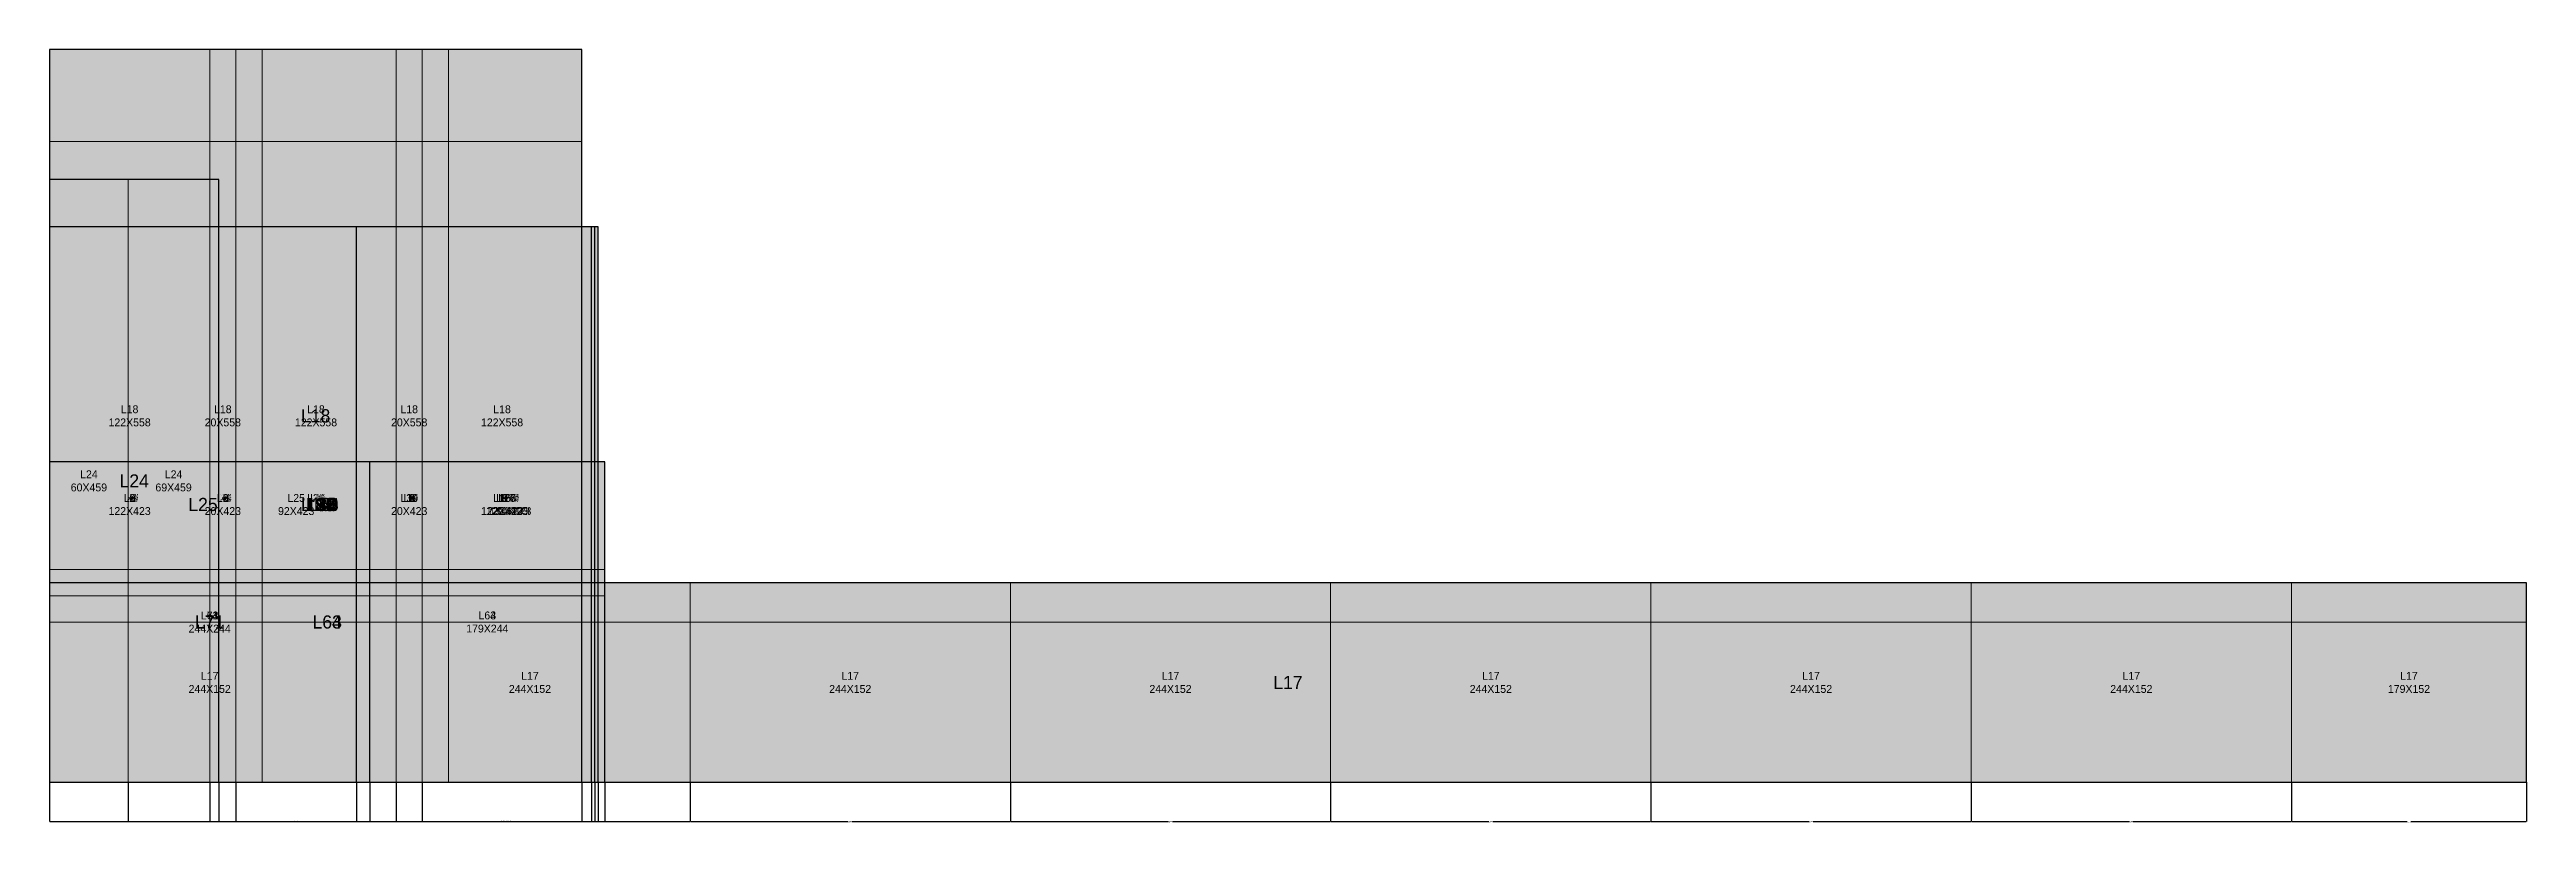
# Model space of a CAD drawing. Extents: x 0 to 1887, y -31 to 558.
import ezdxf

# ---------------------------------------------------------------- set-up
doc = ezdxf.new("R2010")
doc.units = 0
for name, color, linetype in [('3', 3, 'Continuous'), ('4', 4, 'Continuous'), ('AUX00', 7, 'Continuous'), ('Hachura', 251, 'Continuous'), ('Painéis', 200, 'Continuous'), ('SARRAFO DE PRESSAO', 251, 'Continuous')]:
    doc.layers.add(name, color=color, linetype=linetype)
doc.dimstyles.get("Standard").update_dxf_attribs({"dimtxt": 2.5, "dimasz": 2.5, "dimexe": 1.25, "dimexo": 0.625, "dimtad": 1, "dimcen": 2.5, "dimazin": 3, "dimtfac": 1, "dimtmove": 0, "dimatfit": 3})

msp = doc.modelspace()

# ---------------------------------------------------------------- texts
at = {"layer": '4', "char_height": 10, "attachment_point": 5}
for s, insert in [('L18', (202.75, 279.05)), ('L24', (64.5, 229.5)), ('L25', (116.9, 211.5)), ('L16', (202.75, 211.5)), ('L8', (202.75, 211.5)), ('L9', (202.75, 211.5)), ('L1', (202.75, 211.5)), ('L26', (206.5, 211.5)), ('L28', (206.5, 211.5)), ('L29', (206.5, 211.5)), ('L27', (206.5, 211.5)), ('L30', (207.75, 211.5)), ('L10', (209, 211.5)), ('L13', (209, 211.5)), ('L19', (209, 211.5)), ('L20', (209, 211.5)), ('L23', (209, 211.5)), ('L12', (209, 211.5)), ('L21', (209, 211.5)), ('L22', (209, 211.5)), ('L15', (209, 211.5)), ('L11', (209, 211.5)), ('L14', (209, 211.5)), ('L3', (209, 211.5)), ('L6', (209, 211.5)), ('L2', (209, 211.5)), ('L5', (209, 211.5)), ('L4', (209, 211.5)), ('L7', (209, 211.5)), ('L71', (122, 122)), ('L63', (211.5, 122)), ('L64', (211.5, 122)), ('L17', (943.5, 76))]:
    msp.add_mtext(s, dxfattribs=dict(at, insert=insert))
at = {"layer": 'AUX00', "char_height": 6, "attachment_point": 5}
for s, insert in [('L18\\P122X558', (61, 279.05)), ('L18\\P20X558', (132, 279.05)), ('L18\\P122X558', (203, 279.05)), ('L18\\P20X558', (274, 279.05)), ('L18\\P122X558', (344.75, 279.05)), ('L24\\P60X459', (30, 229.5)), ('L24\\P69X459', (94.5, 229.5)), ('L2\\P122X423', (61, 211.5)), ('L3\\P122X423', (61, 211.5)), ('L6\\P122X423', (61, 211.5)), ('L8\\P122X423', (61, 211.5)), ('L9\\P122X423', (61, 211.5)), ('L10\\P122X423', (61, 211.5)), ('L12\\P122X423', (61, 211.5)), ('L13\\P122X423', (61, 211.5)), ('L16\\P122X423', (61, 211.5)), ('L19\\P122X423', (61, 211.5)), ('L20\\P122X423', (61, 211.5)), ('L21\\P122X423', (61, 211.5)), ('L22\\P122X423', (61, 211.5)), ('L23\\P122X423', (61, 211.5)), ('L25\\P122X423', (61, 211.5)), ('L26\\P122X423', (61, 211.5)), ('L27\\P122X423', (61, 211.5)), ('L28\\P122X423', (61, 211.5)), ('L29\\P122X423', (61, 211.5)), ('L30\\P122X423', (61, 211.5)), ('L1\\P122X423', (61, 211.5)), ('L4\\P122X423', (61, 211.5)), ('L5\\P122X423', (61, 211.5)), ('L7\\P122X423', (61, 211.5)), ('L11\\P122X423', (61, 211.5)), ('L14\\P122X423', (61, 211.5)), ('L15\\P122X423', (61, 211.5)), ('L2\\P20X423', (132, 211.5)), ('L3\\P20X423', (132, 211.5)), ('L6\\P20X423', (132, 211.5)), ('L8\\P20X423', (132, 211.5)), ('L9\\P20X423', (132, 211.5)), ('L10\\P20X423', (132, 211.5)), ('L12\\P20X423', (132, 211.5)), ('L13\\P20X423', (132, 211.5)), ('L16\\P20X423', (132, 211.5)), ('L19\\P20X423', (132, 211.5)), ('L20\\P20X423', (132, 211.5)), ('L21\\P20X423', (132, 211.5)), ('L22\\P20X423', (132, 211.5)), ('L23\\P20X423', (132, 211.5)), ('L25\\P20X423', (132, 211.5)), ('L26\\P20X423', (132, 211.5)), ('L27\\P20X423', (132, 211.5)), ('L28\\P20X423', (132, 211.5)), ('L29\\P20X423', (132, 211.5)), ('L30\\P20X423', (132, 211.5)), ('L1\\P20X423', (132, 211.5)), ('L4\\P20X423', (132, 211.5)), ('L5\\P20X423', (132, 211.5)), ('L7\\P20X423', (132, 211.5)), ('L11\\P20X423', (132, 211.5)), ('L14\\P20X423', (132, 211.5)), ('L15\\P20X423', (132, 211.5)), ('L25\\P92X423', (187.9, 211.5)), ('L2\\P122X423', (203, 211.5)), ('L3\\P122X423', (203, 211.5)), ('L6\\P122X423', (203, 211.5)), ('L8\\P122X423', (203, 211.5)), ('L9\\P122X423', (203, 211.5)), ('L10\\P122X423', (203, 211.5)), ('L12\\P122X423', (203, 211.5)), ('L13\\P122X423', (203, 211.5)), ('L16\\P122X423', (203, 211.5)), ('L19\\P122X423', (203, 211.5)), ('L20\\P122X423', (203, 211.5)), ('L21\\P122X423', (203, 211.5)), ('L22\\P122X423', (203, 211.5)), ('L23\\P122X423', (203, 211.5)), ('L26\\P122X423', (203, 211.5)), ('L27\\P122X423', (203, 211.5)), ('L28\\P122X423', (203, 211.5)), ('L29\\P122X423', (203, 211.5)), ('L30\\P122X423', (203, 211.5)), ('L1\\P122X423', (203, 211.5)), ('L4\\P122X423', (203, 211.5)), ('L5\\P122X423', (203, 211.5)), ('L7\\P122X423', (203, 211.5)), ('L11\\P122X423', (203, 211.5)), ('L14\\P122X423', (203, 211.5)), ('L15\\P122X423', (203, 211.5)), ('L2\\P20X423', (274, 211.5)), ('L3\\P20X423', (274, 211.5)), ('L6\\P20X423', (274, 211.5)), ('L8\\P20X423', (274, 211.5)), ('L9\\P20X423', (274, 211.5)), ('L10\\P20X423', (274, 211.5)), ('L12\\P20X423', (274, 211.5)), ('L13\\P20X423', (274, 211.5)), ('L16\\P20X423', (274, 211.5)), ('L19\\P20X423', (274, 211.5)), ('L20\\P20X423', (274, 211.5)), ('L21\\P20X423', (274, 211.5)), ('L22\\P20X423', (274, 211.5)), ('L23\\P20X423', (274, 211.5)), ('L26\\P20X423', (274, 211.5)), ('L27\\P20X423', (274, 211.5)), ('L28\\P20X423', (274, 211.5)), ('L29\\P20X423', (274, 211.5)), ('L30\\P20X423', (274, 211.5)), ('L1\\P20X423', (274, 211.5)), ('L4\\P20X423', (274, 211.5)), ('L5\\P20X423', (274, 211.5)), ('L7\\P20X423', (274, 211.5)), ('L11\\P20X423', (274, 211.5)), ('L14\\P20X423', (274, 211.5)), ('L15\\P20X423', (274, 211.5)), ('L8\\P122X423', (344.75, 211.5)), ('L9\\P122X423', (344.75, 211.5)), ('L16\\P122X423', (344.75, 211.5)), ('L1\\P122X423', (344.75, 211.5)), ('L26\\P129X423', (348.5, 211.5)), ('L27\\P129X423', (348.5, 211.5)), ('L28\\P129X423', (348.5, 211.5)), ('L29\\P129X423', (348.5, 211.5)), ('L30\\P132X423', (349.75, 211.5)), ('L2\\P134X423', (351, 211.5)), ('L3\\P134X423', (351, 211.5)), ('L6\\P134X423', (351, 211.5)), ('L10\\P134X423', (351, 211.5)), ('L12\\P134X423', (351, 211.5)), ('L13\\P134X423', (351, 211.5)), ('L19\\P134X423', (351, 211.5)), ('L20\\P134X423', (351, 211.5)), ('L21\\P134X423', (351, 211.5)), ('L22\\P134X423', (351, 211.5)), ('L23\\P134X423', (351, 211.5)), ('L4\\P134X423', (351, 211.5)), ('L5\\P134X423', (351, 211.5)), ('L7\\P134X423', (351, 211.5)), ('L11\\P134X423', (351, 211.5)), ('L14\\P134X423', (351, 211.5)), ('L15\\P134X423', (351, 211.5)), ('L63\\P244X244', (122, 122)), ('L64\\P244X244', (122, 122)), ('L71\\P244X244', (122, 122)), ('L63\\P179X244', (333.5, 122)), ('L64\\P179X244', (333.5, 122)), ('L17\\P244X152', (122, 76)), ('L17\\P244X152', (366, 76)), ('L17\\P244X152', (610, 76)), ('L17\\P244X152', (854, 76)), ('L17\\P244X152', (1098, 76)), ('L17\\P244X152', (1342, 76)), ('L17\\P244X152', (1586, 76)), ('L17\\P179X152', (1797.5, 76))]:
    msp.add_mtext(s, dxfattribs=dict(at, insert=insert))

# ---------------------------------------------------------------- blocks, each defined once
blk = doc.blocks.new('_CLOSEDFILLED')
at = {"color": 0, "linetype": 'BYBLOCK'}
blk.add_solid([(-1, 0.2), (0, 0), (-1, -0.2)], dxfattribs=at)
blk = doc.blocks.new('*D1')
for p, q in [((0, 0), (0, -30)), ((122, 0), (122, -30)), ((0.25, -30), (59.5, -30)), ((62.5, -30), (121.75, -30))]:
    blk.add_line(p, q)
at = {"layer": 'Defpoints'}
for p in [(0, 0), (122, 0), (0, -30)]:
    blk.add_point(p, dxfattribs=at)
at = {"layer": 'Painéis', "xscale": 0.25, "yscale": 0.25, "rotation": 180}
blk.add_blockref('_CLOSEDFILLED', (0, -30), dxfattribs=at)
at = {"layer": 'Painéis', "xscale": 0.25, "yscale": 0.25}
blk.add_blockref('_CLOSEDFILLED', (122, -30), dxfattribs=at)
at = {"layer": 'Painéis', "insert": (61, -30), "char_height": 1, "attachment_point": 5}
blk.add_mtext('122', dxfattribs=at)
blk = doc.blocks.new('*D2')
for p, q in [((122, 0), (122, -30)), ((142, 0), (142, -30)), ((122.25, -30), (131, -30)), ((133, -30), (141.75, -30))]:
    blk.add_line(p, q)
at = {"layer": 'Defpoints'}
for p in [(122, 0), (142, 0), (122, -30)]:
    blk.add_point(p, dxfattribs=at)
at = {"layer": 'Painéis', "xscale": 0.25, "yscale": 0.25, "rotation": 180}
blk.add_blockref('_CLOSEDFILLED', (122, -30), dxfattribs=at)
at = {"layer": 'Painéis', "xscale": 0.25, "yscale": 0.25}
blk.add_blockref('_CLOSEDFILLED', (142, -30), dxfattribs=at)
at = {"layer": 'Painéis', "insert": (132, -30), "char_height": 1, "attachment_point": 5}
blk.add_mtext('20', dxfattribs=at)
blk = doc.blocks.new('*D3')
for p, q in [((142, 0), (142, -30)), ((264, 0), (264, -30)), ((142.25, -30), (201.5, -30)), ((204.5, -30), (263.75, -30))]:
    blk.add_line(p, q)
at = {"layer": 'Defpoints'}
for p in [(142, 0), (264, 0), (142, -30)]:
    blk.add_point(p, dxfattribs=at)
at = {"layer": 'Painéis', "xscale": 0.25, "yscale": 0.25, "rotation": 180}
blk.add_blockref('_CLOSEDFILLED', (142, -30), dxfattribs=at)
at = {"layer": 'Painéis', "xscale": 0.25, "yscale": 0.25}
blk.add_blockref('_CLOSEDFILLED', (264, -30), dxfattribs=at)
at = {"layer": 'Painéis', "insert": (203, -30), "char_height": 1, "attachment_point": 5}
blk.add_mtext('122', dxfattribs=at)
blk = doc.blocks.new('*D4')
for p, q in [((264, 0), (264, -30)), ((284, 0), (284, -30)), ((264.25, -30), (273, -30)), ((275, -30), (283.75, -30))]:
    blk.add_line(p, q)
at = {"layer": 'Defpoints'}
for p in [(264, 0), (284, 0), (264, -30)]:
    blk.add_point(p, dxfattribs=at)
at = {"layer": 'Painéis', "xscale": 0.25, "yscale": 0.25, "rotation": 180}
blk.add_blockref('_CLOSEDFILLED', (264, -30), dxfattribs=at)
at = {"layer": 'Painéis', "xscale": 0.25, "yscale": 0.25}
blk.add_blockref('_CLOSEDFILLED', (284, -30), dxfattribs=at)
at = {"layer": 'Painéis', "insert": (274, -30), "char_height": 1, "attachment_point": 5}
blk.add_mtext('20', dxfattribs=at)
blk = doc.blocks.new('*D5')
for p, q in [((284, 0), (284, -30)), ((405.5, 0), (405.5, -30)), ((284.25, -30), (342.25, -30)), ((347.25, -30), (405.25, -30))]:
    blk.add_line(p, q)
at = {"layer": 'Defpoints'}
for p in [(284, 0), (405.5, 0), (284, -30)]:
    blk.add_point(p, dxfattribs=at)
at = {"layer": 'Painéis', "xscale": 0.25, "yscale": 0.25, "rotation": 180}
blk.add_blockref('_CLOSEDFILLED', (284, -30), dxfattribs=at)
at = {"layer": 'Painéis', "xscale": 0.25, "yscale": 0.25}
blk.add_blockref('_CLOSEDFILLED', (405.5, -30), dxfattribs=at)
at = {"layer": 'Painéis', "insert": (344.75, -30), "char_height": 1, "attachment_point": 5}
blk.add_mtext('121,5', dxfattribs=at)
blk = doc.blocks.new('*D6')
for p, q in [((0, 0), (0, -30)), ((122, 0), (122, -30)), ((0.25, -30), (59.5, -30)), ((62.5, -30), (121.75, -30))]:
    blk.add_line(p, q)
at = {"layer": 'Defpoints'}
for p in [(0, 0), (122, 0), (0, -30)]:
    blk.add_point(p, dxfattribs=at)
at = {"layer": 'Painéis', "xscale": 0.25, "yscale": 0.25, "rotation": 180}
blk.add_blockref('_CLOSEDFILLED', (0, -30), dxfattribs=at)
at = {"layer": 'Painéis', "xscale": 0.25, "yscale": 0.25}
blk.add_blockref('_CLOSEDFILLED', (122, -30), dxfattribs=at)
at = {"layer": 'Painéis', "insert": (61, -30), "char_height": 1, "attachment_point": 5}
blk.add_mtext('122', dxfattribs=at)
blk = doc.blocks.new('*D7')
for p, q in [((122, 0), (122, -30)), ((142, 0), (142, -30)), ((122.25, -30), (131, -30)), ((133, -30), (141.75, -30))]:
    blk.add_line(p, q)
at = {"layer": 'Defpoints'}
for p in [(122, 0), (142, 0), (122, -30)]:
    blk.add_point(p, dxfattribs=at)
at = {"layer": 'Painéis', "xscale": 0.25, "yscale": 0.25, "rotation": 180}
blk.add_blockref('_CLOSEDFILLED', (122, -30), dxfattribs=at)
at = {"layer": 'Painéis', "xscale": 0.25, "yscale": 0.25}
blk.add_blockref('_CLOSEDFILLED', (142, -30), dxfattribs=at)
at = {"layer": 'Painéis', "insert": (132, -30), "char_height": 1, "attachment_point": 5}
blk.add_mtext('20', dxfattribs=at)
blk = doc.blocks.new('*D8')
for p, q in [((142, 0), (142, -30)), ((264, 0), (264, -30)), ((142.25, -30), (201.5, -30)), ((204.5, -30), (263.75, -30))]:
    blk.add_line(p, q)
at = {"layer": 'Defpoints'}
for p in [(142, 0), (264, 0), (142, -30)]:
    blk.add_point(p, dxfattribs=at)
at = {"layer": 'Painéis', "xscale": 0.25, "yscale": 0.25, "rotation": 180}
blk.add_blockref('_CLOSEDFILLED', (142, -30), dxfattribs=at)
at = {"layer": 'Painéis', "xscale": 0.25, "yscale": 0.25}
blk.add_blockref('_CLOSEDFILLED', (264, -30), dxfattribs=at)
at = {"layer": 'Painéis', "insert": (203, -30), "char_height": 1, "attachment_point": 5}
blk.add_mtext('122', dxfattribs=at)
blk = doc.blocks.new('*D9')
for p, q in [((264, 0), (264, -30)), ((284, 0), (284, -30)), ((264.25, -30), (273, -30)), ((275, -30), (283.75, -30))]:
    blk.add_line(p, q)
at = {"layer": 'Defpoints'}
for p in [(264, 0), (284, 0), (264, -30)]:
    blk.add_point(p, dxfattribs=at)
at = {"layer": 'Painéis', "xscale": 0.25, "yscale": 0.25, "rotation": 180}
blk.add_blockref('_CLOSEDFILLED', (264, -30), dxfattribs=at)
at = {"layer": 'Painéis', "xscale": 0.25, "yscale": 0.25}
blk.add_blockref('_CLOSEDFILLED', (284, -30), dxfattribs=at)
at = {"layer": 'Painéis', "insert": (274, -30), "char_height": 1, "attachment_point": 5}
blk.add_mtext('20', dxfattribs=at)
blk = doc.blocks.new('*D10')
for p, q in [((284, 0), (284, -30)), ((418, 0), (418, -30)), ((284.25, -30), (349.5, -30)), ((352.5, -30), (417.75, -30))]:
    blk.add_line(p, q)
at = {"layer": 'Defpoints'}
for p in [(284, 0), (418, 0), (284, -30)]:
    blk.add_point(p, dxfattribs=at)
at = {"layer": 'Painéis', "xscale": 0.25, "yscale": 0.25, "rotation": 180}
blk.add_blockref('_CLOSEDFILLED', (284, -30), dxfattribs=at)
at = {"layer": 'Painéis', "xscale": 0.25, "yscale": 0.25}
blk.add_blockref('_CLOSEDFILLED', (418, -30), dxfattribs=at)
at = {"layer": 'Painéis', "insert": (351, -30), "char_height": 1, "attachment_point": 5}
blk.add_mtext('134', dxfattribs=at)
blk = doc.blocks.new('*D11')
for p, q in [((0, 0), (0, -30)), ((122, 0), (122, -30)), ((0.25, -30), (59.5, -30)), ((62.5, -30), (121.75, -30))]:
    blk.add_line(p, q)
at = {"layer": 'Defpoints'}
for p in [(0, 0), (122, 0), (0, -30)]:
    blk.add_point(p, dxfattribs=at)
at = {"layer": 'Painéis', "xscale": 0.25, "yscale": 0.25, "rotation": 180}
blk.add_blockref('_CLOSEDFILLED', (0, -30), dxfattribs=at)
at = {"layer": 'Painéis', "xscale": 0.25, "yscale": 0.25}
blk.add_blockref('_CLOSEDFILLED', (122, -30), dxfattribs=at)
at = {"layer": 'Painéis', "insert": (61, -30), "char_height": 1, "attachment_point": 5}
blk.add_mtext('122', dxfattribs=at)
blk = doc.blocks.new('*D12')
for p, q in [((122, 0), (122, -30)), ((142, 0), (142, -30)), ((122.25, -30), (131, -30)), ((133, -30), (141.75, -30))]:
    blk.add_line(p, q)
at = {"layer": 'Defpoints'}
for p in [(122, 0), (142, 0), (122, -30)]:
    blk.add_point(p, dxfattribs=at)
at = {"layer": 'Painéis', "xscale": 0.25, "yscale": 0.25, "rotation": 180}
blk.add_blockref('_CLOSEDFILLED', (122, -30), dxfattribs=at)
at = {"layer": 'Painéis', "xscale": 0.25, "yscale": 0.25}
blk.add_blockref('_CLOSEDFILLED', (142, -30), dxfattribs=at)
at = {"layer": 'Painéis', "insert": (132, -30), "char_height": 1, "attachment_point": 5}
blk.add_mtext('20', dxfattribs=at)
blk = doc.blocks.new('*D13')
for p, q in [((142, 0), (142, -30)), ((264, 0), (264, -30)), ((142.25, -30), (201.5, -30)), ((204.5, -30), (263.75, -30))]:
    blk.add_line(p, q)
at = {"layer": 'Defpoints'}
for p in [(142, 0), (264, 0), (142, -30)]:
    blk.add_point(p, dxfattribs=at)
at = {"layer": 'Painéis', "xscale": 0.25, "yscale": 0.25, "rotation": 180}
blk.add_blockref('_CLOSEDFILLED', (142, -30), dxfattribs=at)
at = {"layer": 'Painéis', "xscale": 0.25, "yscale": 0.25}
blk.add_blockref('_CLOSEDFILLED', (264, -30), dxfattribs=at)
at = {"layer": 'Painéis', "insert": (203, -30), "char_height": 1, "attachment_point": 5}
blk.add_mtext('122', dxfattribs=at)
blk = doc.blocks.new('*D14')
for p, q in [((264, 0), (264, -30)), ((284, 0), (284, -30)), ((264.25, -30), (273, -30)), ((275, -30), (283.75, -30))]:
    blk.add_line(p, q)
at = {"layer": 'Defpoints'}
for p in [(264, 0), (284, 0), (264, -30)]:
    blk.add_point(p, dxfattribs=at)
at = {"layer": 'Painéis', "xscale": 0.25, "yscale": 0.25, "rotation": 180}
blk.add_blockref('_CLOSEDFILLED', (264, -30), dxfattribs=at)
at = {"layer": 'Painéis', "xscale": 0.25, "yscale": 0.25}
blk.add_blockref('_CLOSEDFILLED', (284, -30), dxfattribs=at)
at = {"layer": 'Painéis', "insert": (274, -30), "char_height": 1, "attachment_point": 5}
blk.add_mtext('20', dxfattribs=at)
blk = doc.blocks.new('*D15')
for p, q in [((284, 0), (284, -30)), ((418, 0), (418, -30)), ((284.25, -30), (349.5, -30)), ((352.5, -30), (417.75, -30))]:
    blk.add_line(p, q)
at = {"layer": 'Defpoints'}
for p in [(284, 0), (418, 0), (284, -30)]:
    blk.add_point(p, dxfattribs=at)
at = {"layer": 'Painéis', "xscale": 0.25, "yscale": 0.25, "rotation": 180}
blk.add_blockref('_CLOSEDFILLED', (284, -30), dxfattribs=at)
at = {"layer": 'Painéis', "xscale": 0.25, "yscale": 0.25}
blk.add_blockref('_CLOSEDFILLED', (418, -30), dxfattribs=at)
at = {"layer": 'Painéis', "insert": (351, -30), "char_height": 1, "attachment_point": 5}
blk.add_mtext('134', dxfattribs=at)
blk = doc.blocks.new('*D16')
for p, q in [((0, 0), (0, -30)), ((122, 0), (122, -30)), ((0.25, -30), (59.5, -30)), ((62.5, -30), (121.75, -30))]:
    blk.add_line(p, q)
at = {"layer": 'Defpoints'}
for p in [(0, 0), (122, 0), (0, -30)]:
    blk.add_point(p, dxfattribs=at)
at = {"layer": 'Painéis', "xscale": 0.25, "yscale": 0.25, "rotation": 180}
blk.add_blockref('_CLOSEDFILLED', (0, -30), dxfattribs=at)
at = {"layer": 'Painéis', "xscale": 0.25, "yscale": 0.25}
blk.add_blockref('_CLOSEDFILLED', (122, -30), dxfattribs=at)
at = {"layer": 'Painéis', "insert": (61, -30), "char_height": 1, "attachment_point": 5}
blk.add_mtext('122', dxfattribs=at)
blk = doc.blocks.new('*D17')
for p, q in [((122, 0), (122, -30)), ((142, 0), (142, -30)), ((122.25, -30), (131, -30)), ((133, -30), (141.75, -30))]:
    blk.add_line(p, q)
at = {"layer": 'Defpoints'}
for p in [(122, 0), (142, 0), (122, -30)]:
    blk.add_point(p, dxfattribs=at)
at = {"layer": 'Painéis', "xscale": 0.25, "yscale": 0.25, "rotation": 180}
blk.add_blockref('_CLOSEDFILLED', (122, -30), dxfattribs=at)
at = {"layer": 'Painéis', "xscale": 0.25, "yscale": 0.25}
blk.add_blockref('_CLOSEDFILLED', (142, -30), dxfattribs=at)
at = {"layer": 'Painéis', "insert": (132, -30), "char_height": 1, "attachment_point": 5}
blk.add_mtext('20', dxfattribs=at)
blk = doc.blocks.new('*D18')
for p, q in [((142, 0), (142, -30)), ((264, 0), (264, -30)), ((142.25, -30), (201.5, -30)), ((204.5, -30), (263.75, -30))]:
    blk.add_line(p, q)
at = {"layer": 'Defpoints'}
for p in [(142, 0), (264, 0), (142, -30)]:
    blk.add_point(p, dxfattribs=at)
at = {"layer": 'Painéis', "xscale": 0.25, "yscale": 0.25, "rotation": 180}
blk.add_blockref('_CLOSEDFILLED', (142, -30), dxfattribs=at)
at = {"layer": 'Painéis', "xscale": 0.25, "yscale": 0.25}
blk.add_blockref('_CLOSEDFILLED', (264, -30), dxfattribs=at)
at = {"layer": 'Painéis', "insert": (203, -30), "char_height": 1, "attachment_point": 5}
blk.add_mtext('122', dxfattribs=at)
blk = doc.blocks.new('*D19')
for p, q in [((264, 0), (264, -30)), ((284, 0), (284, -30)), ((264.25, -30), (273, -30)), ((275, -30), (283.75, -30))]:
    blk.add_line(p, q)
at = {"layer": 'Defpoints'}
for p in [(264, 0), (284, 0), (264, -30)]:
    blk.add_point(p, dxfattribs=at)
at = {"layer": 'Painéis', "xscale": 0.25, "yscale": 0.25, "rotation": 180}
blk.add_blockref('_CLOSEDFILLED', (264, -30), dxfattribs=at)
at = {"layer": 'Painéis', "xscale": 0.25, "yscale": 0.25}
blk.add_blockref('_CLOSEDFILLED', (284, -30), dxfattribs=at)
at = {"layer": 'Painéis', "insert": (274, -30), "char_height": 1, "attachment_point": 5}
blk.add_mtext('20', dxfattribs=at)
blk = doc.blocks.new('*D20')
for p, q in [((284, 0), (284, -30)), ((418, 0), (418, -30)), ((284.25, -30), (349.5, -30)), ((352.5, -30), (417.75, -30))]:
    blk.add_line(p, q)
at = {"layer": 'Defpoints'}
for p in [(284, 0), (418, 0), (284, -30)]:
    blk.add_point(p, dxfattribs=at)
at = {"layer": 'Painéis', "xscale": 0.25, "yscale": 0.25, "rotation": 180}
blk.add_blockref('_CLOSEDFILLED', (284, -30), dxfattribs=at)
at = {"layer": 'Painéis', "xscale": 0.25, "yscale": 0.25}
blk.add_blockref('_CLOSEDFILLED', (418, -30), dxfattribs=at)
at = {"layer": 'Painéis', "insert": (351, -30), "char_height": 1, "attachment_point": 5}
blk.add_mtext('134', dxfattribs=at)
blk = doc.blocks.new('*D21')
for p, q in [((0, 0), (0, -30)), ((122, 0), (122, -30)), ((0.25, -30), (59.5, -30)), ((62.5, -30), (121.75, -30))]:
    blk.add_line(p, q)
at = {"layer": 'Defpoints'}
for p in [(0, 0), (122, 0), (0, -30)]:
    blk.add_point(p, dxfattribs=at)
at = {"layer": 'Painéis', "xscale": 0.25, "yscale": 0.25, "rotation": 180}
blk.add_blockref('_CLOSEDFILLED', (0, -30), dxfattribs=at)
at = {"layer": 'Painéis', "xscale": 0.25, "yscale": 0.25}
blk.add_blockref('_CLOSEDFILLED', (122, -30), dxfattribs=at)
at = {"layer": 'Painéis', "insert": (61, -30), "char_height": 1, "attachment_point": 5}
blk.add_mtext('122', dxfattribs=at)
blk = doc.blocks.new('*D22')
for p, q in [((122, 0), (122, -30)), ((142, 0), (142, -30)), ((122.25, -30), (131, -30)), ((133, -30), (141.75, -30))]:
    blk.add_line(p, q)
at = {"layer": 'Defpoints'}
for p in [(122, 0), (142, 0), (122, -30)]:
    blk.add_point(p, dxfattribs=at)
at = {"layer": 'Painéis', "xscale": 0.25, "yscale": 0.25, "rotation": 180}
blk.add_blockref('_CLOSEDFILLED', (122, -30), dxfattribs=at)
at = {"layer": 'Painéis', "xscale": 0.25, "yscale": 0.25}
blk.add_blockref('_CLOSEDFILLED', (142, -30), dxfattribs=at)
at = {"layer": 'Painéis', "insert": (132, -30), "char_height": 1, "attachment_point": 5}
blk.add_mtext('20', dxfattribs=at)
blk = doc.blocks.new('*D23')
for p, q in [((142, 0), (142, -30)), ((264, 0), (264, -30)), ((142.25, -30), (201.5, -30)), ((204.5, -30), (263.75, -30))]:
    blk.add_line(p, q)
at = {"layer": 'Defpoints'}
for p in [(142, 0), (264, 0), (142, -30)]:
    blk.add_point(p, dxfattribs=at)
at = {"layer": 'Painéis', "xscale": 0.25, "yscale": 0.25, "rotation": 180}
blk.add_blockref('_CLOSEDFILLED', (142, -30), dxfattribs=at)
at = {"layer": 'Painéis', "xscale": 0.25, "yscale": 0.25}
blk.add_blockref('_CLOSEDFILLED', (264, -30), dxfattribs=at)
at = {"layer": 'Painéis', "insert": (203, -30), "char_height": 1, "attachment_point": 5}
blk.add_mtext('122', dxfattribs=at)
blk = doc.blocks.new('*D24')
for p, q in [((264, 0), (264, -30)), ((284, 0), (284, -30)), ((264.25, -30), (273, -30)), ((275, -30), (283.75, -30))]:
    blk.add_line(p, q)
at = {"layer": 'Defpoints'}
for p in [(264, 0), (284, 0), (264, -30)]:
    blk.add_point(p, dxfattribs=at)
at = {"layer": 'Painéis', "xscale": 0.25, "yscale": 0.25, "rotation": 180}
blk.add_blockref('_CLOSEDFILLED', (264, -30), dxfattribs=at)
at = {"layer": 'Painéis', "xscale": 0.25, "yscale": 0.25}
blk.add_blockref('_CLOSEDFILLED', (284, -30), dxfattribs=at)
at = {"layer": 'Painéis', "insert": (274, -30), "char_height": 1, "attachment_point": 5}
blk.add_mtext('20', dxfattribs=at)
blk = doc.blocks.new('*D25')
for p, q in [((284, 0), (284, -30)), ((418, 0), (418, -30)), ((284.25, -30), (349.5, -30)), ((352.5, -30), (417.75, -30))]:
    blk.add_line(p, q)
at = {"layer": 'Defpoints'}
for p in [(284, 0), (418, 0), (284, -30)]:
    blk.add_point(p, dxfattribs=at)
at = {"layer": 'Painéis', "xscale": 0.25, "yscale": 0.25, "rotation": 180}
blk.add_blockref('_CLOSEDFILLED', (284, -30), dxfattribs=at)
at = {"layer": 'Painéis', "xscale": 0.25, "yscale": 0.25}
blk.add_blockref('_CLOSEDFILLED', (418, -30), dxfattribs=at)
at = {"layer": 'Painéis', "insert": (351, -30), "char_height": 1, "attachment_point": 5}
blk.add_mtext('134', dxfattribs=at)
blk = doc.blocks.new('*D26')
for p, q in [((0, 0), (0, -30)), ((122, 0), (122, -30)), ((0.25, -30), (59.5, -30)), ((62.5, -30), (121.75, -30))]:
    blk.add_line(p, q)
at = {"layer": 'Defpoints'}
for p in [(0, 0), (122, 0), (0, -30)]:
    blk.add_point(p, dxfattribs=at)
at = {"layer": 'Painéis', "xscale": 0.25, "yscale": 0.25, "rotation": 180}
blk.add_blockref('_CLOSEDFILLED', (0, -30), dxfattribs=at)
at = {"layer": 'Painéis', "xscale": 0.25, "yscale": 0.25}
blk.add_blockref('_CLOSEDFILLED', (122, -30), dxfattribs=at)
at = {"layer": 'Painéis', "insert": (61, -30), "char_height": 1, "attachment_point": 5}
blk.add_mtext('122', dxfattribs=at)
blk = doc.blocks.new('*D27')
for p, q in [((122, 0), (122, -30)), ((142, 0), (142, -30)), ((122.25, -30), (131, -30)), ((133, -30), (141.75, -30))]:
    blk.add_line(p, q)
at = {"layer": 'Defpoints'}
for p in [(122, 0), (142, 0), (122, -30)]:
    blk.add_point(p, dxfattribs=at)
at = {"layer": 'Painéis', "xscale": 0.25, "yscale": 0.25, "rotation": 180}
blk.add_blockref('_CLOSEDFILLED', (122, -30), dxfattribs=at)
at = {"layer": 'Painéis', "xscale": 0.25, "yscale": 0.25}
blk.add_blockref('_CLOSEDFILLED', (142, -30), dxfattribs=at)
at = {"layer": 'Painéis', "insert": (132, -30), "char_height": 1, "attachment_point": 5}
blk.add_mtext('20', dxfattribs=at)
blk = doc.blocks.new('*D28')
for p, q in [((142, 0), (142, -30)), ((264, 0), (264, -30)), ((142.25, -30), (201.5, -30)), ((204.5, -30), (263.75, -30))]:
    blk.add_line(p, q)
at = {"layer": 'Defpoints'}
for p in [(142, 0), (264, 0), (142, -30)]:
    blk.add_point(p, dxfattribs=at)
at = {"layer": 'Painéis', "xscale": 0.25, "yscale": 0.25, "rotation": 180}
blk.add_blockref('_CLOSEDFILLED', (142, -30), dxfattribs=at)
at = {"layer": 'Painéis', "xscale": 0.25, "yscale": 0.25}
blk.add_blockref('_CLOSEDFILLED', (264, -30), dxfattribs=at)
at = {"layer": 'Painéis', "insert": (203, -30), "char_height": 1, "attachment_point": 5}
blk.add_mtext('122', dxfattribs=at)
blk = doc.blocks.new('*D29')
for p, q in [((264, 0), (264, -30)), ((284, 0), (284, -30)), ((264.25, -30), (273, -30)), ((275, -30), (283.75, -30))]:
    blk.add_line(p, q)
at = {"layer": 'Defpoints'}
for p in [(264, 0), (284, 0), (264, -30)]:
    blk.add_point(p, dxfattribs=at)
at = {"layer": 'Painéis', "xscale": 0.25, "yscale": 0.25, "rotation": 180}
blk.add_blockref('_CLOSEDFILLED', (264, -30), dxfattribs=at)
at = {"layer": 'Painéis', "xscale": 0.25, "yscale": 0.25}
blk.add_blockref('_CLOSEDFILLED', (284, -30), dxfattribs=at)
at = {"layer": 'Painéis', "insert": (274, -30), "char_height": 1, "attachment_point": 5}
blk.add_mtext('20', dxfattribs=at)
blk = doc.blocks.new('*D30')
for p, q in [((284, 0), (284, -30)), ((418, 0), (418, -30)), ((284.25, -30), (349.5, -30)), ((352.5, -30), (417.75, -30))]:
    blk.add_line(p, q)
at = {"layer": 'Defpoints'}
for p in [(284, 0), (418, 0), (284, -30)]:
    blk.add_point(p, dxfattribs=at)
at = {"layer": 'Painéis', "xscale": 0.25, "yscale": 0.25, "rotation": 180}
blk.add_blockref('_CLOSEDFILLED', (284, -30), dxfattribs=at)
at = {"layer": 'Painéis', "xscale": 0.25, "yscale": 0.25}
blk.add_blockref('_CLOSEDFILLED', (418, -30), dxfattribs=at)
at = {"layer": 'Painéis', "insert": (351, -30), "char_height": 1, "attachment_point": 5}
blk.add_mtext('134', dxfattribs=at)
blk = doc.blocks.new('*D31')
for p, q in [((0, 0), (0, -30)), ((122, 0), (122, -30)), ((0.25, -30), (59.5, -30)), ((62.5, -30), (121.75, -30))]:
    blk.add_line(p, q)
at = {"layer": 'Defpoints'}
for p in [(0, 0), (122, 0), (0, -30)]:
    blk.add_point(p, dxfattribs=at)
at = {"layer": 'Painéis', "xscale": 0.25, "yscale": 0.25, "rotation": 180}
blk.add_blockref('_CLOSEDFILLED', (0, -30), dxfattribs=at)
at = {"layer": 'Painéis', "xscale": 0.25, "yscale": 0.25}
blk.add_blockref('_CLOSEDFILLED', (122, -30), dxfattribs=at)
at = {"layer": 'Painéis', "insert": (61, -30), "char_height": 1, "attachment_point": 5}
blk.add_mtext('122', dxfattribs=at)
blk = doc.blocks.new('*D32')
for p, q in [((122, 0), (122, -30)), ((142, 0), (142, -30)), ((122.25, -30), (131, -30)), ((133, -30), (141.75, -30))]:
    blk.add_line(p, q)
at = {"layer": 'Defpoints'}
for p in [(122, 0), (142, 0), (122, -30)]:
    blk.add_point(p, dxfattribs=at)
at = {"layer": 'Painéis', "xscale": 0.25, "yscale": 0.25, "rotation": 180}
blk.add_blockref('_CLOSEDFILLED', (122, -30), dxfattribs=at)
at = {"layer": 'Painéis', "xscale": 0.25, "yscale": 0.25}
blk.add_blockref('_CLOSEDFILLED', (142, -30), dxfattribs=at)
at = {"layer": 'Painéis', "insert": (132, -30), "char_height": 1, "attachment_point": 5}
blk.add_mtext('20', dxfattribs=at)
blk = doc.blocks.new('*D33')
for p, q in [((142, 0), (142, -30)), ((264, 0), (264, -30)), ((142.25, -30), (201.5, -30)), ((204.5, -30), (263.75, -30))]:
    blk.add_line(p, q)
at = {"layer": 'Defpoints'}
for p in [(142, 0), (264, 0), (142, -30)]:
    blk.add_point(p, dxfattribs=at)
at = {"layer": 'Painéis', "xscale": 0.25, "yscale": 0.25, "rotation": 180}
blk.add_blockref('_CLOSEDFILLED', (142, -30), dxfattribs=at)
at = {"layer": 'Painéis', "xscale": 0.25, "yscale": 0.25}
blk.add_blockref('_CLOSEDFILLED', (264, -30), dxfattribs=at)
at = {"layer": 'Painéis', "insert": (203, -30), "char_height": 1, "attachment_point": 5}
blk.add_mtext('122', dxfattribs=at)
blk = doc.blocks.new('*D34')
for p, q in [((264, 0), (264, -30)), ((284, 0), (284, -30)), ((264.25, -30), (273, -30)), ((275, -30), (283.75, -30))]:
    blk.add_line(p, q)
at = {"layer": 'Defpoints'}
for p in [(264, 0), (284, 0), (264, -30)]:
    blk.add_point(p, dxfattribs=at)
at = {"layer": 'Painéis', "xscale": 0.25, "yscale": 0.25, "rotation": 180}
blk.add_blockref('_CLOSEDFILLED', (264, -30), dxfattribs=at)
at = {"layer": 'Painéis', "xscale": 0.25, "yscale": 0.25}
blk.add_blockref('_CLOSEDFILLED', (284, -30), dxfattribs=at)
at = {"layer": 'Painéis', "insert": (274, -30), "char_height": 1, "attachment_point": 5}
blk.add_mtext('20', dxfattribs=at)
blk = doc.blocks.new('*D35')
for p, q in [((284, 0), (284, -30)), ((418, 0), (418, -30)), ((284.25, -30), (349.5, -30)), ((352.5, -30), (417.75, -30))]:
    blk.add_line(p, q)
at = {"layer": 'Defpoints'}
for p in [(284, 0), (418, 0), (284, -30)]:
    blk.add_point(p, dxfattribs=at)
at = {"layer": 'Painéis', "xscale": 0.25, "yscale": 0.25, "rotation": 180}
blk.add_blockref('_CLOSEDFILLED', (284, -30), dxfattribs=at)
at = {"layer": 'Painéis', "xscale": 0.25, "yscale": 0.25}
blk.add_blockref('_CLOSEDFILLED', (418, -30), dxfattribs=at)
at = {"layer": 'Painéis', "insert": (351, -30), "char_height": 1, "attachment_point": 5}
blk.add_mtext('134', dxfattribs=at)
blk = doc.blocks.new('*D36')
for p, q in [((0, 0), (0, -30)), ((122, 0), (122, -30)), ((0.25, -30), (59.5, -30)), ((62.5, -30), (121.75, -30))]:
    blk.add_line(p, q)
at = {"layer": 'Defpoints'}
for p in [(0, 0), (122, 0), (0, -30)]:
    blk.add_point(p, dxfattribs=at)
at = {"layer": 'Painéis', "xscale": 0.25, "yscale": 0.25, "rotation": 180}
blk.add_blockref('_CLOSEDFILLED', (0, -30), dxfattribs=at)
at = {"layer": 'Painéis', "xscale": 0.25, "yscale": 0.25}
blk.add_blockref('_CLOSEDFILLED', (122, -30), dxfattribs=at)
at = {"layer": 'Painéis', "insert": (61, -30), "char_height": 1, "attachment_point": 5}
blk.add_mtext('122', dxfattribs=at)
blk = doc.blocks.new('*D37')
for p, q in [((122, 0), (122, -30)), ((142, 0), (142, -30)), ((122.25, -30), (131, -30)), ((133, -30), (141.75, -30))]:
    blk.add_line(p, q)
at = {"layer": 'Defpoints'}
for p in [(122, 0), (142, 0), (122, -30)]:
    blk.add_point(p, dxfattribs=at)
at = {"layer": 'Painéis', "xscale": 0.25, "yscale": 0.25, "rotation": 180}
blk.add_blockref('_CLOSEDFILLED', (122, -30), dxfattribs=at)
at = {"layer": 'Painéis', "xscale": 0.25, "yscale": 0.25}
blk.add_blockref('_CLOSEDFILLED', (142, -30), dxfattribs=at)
at = {"layer": 'Painéis', "insert": (132, -30), "char_height": 1, "attachment_point": 5}
blk.add_mtext('20', dxfattribs=at)
blk = doc.blocks.new('*D38')
for p, q in [((142, 0), (142, -30)), ((264, 0), (264, -30)), ((142.25, -30), (201.5, -30)), ((204.5, -30), (263.75, -30))]:
    blk.add_line(p, q)
at = {"layer": 'Defpoints'}
for p in [(142, 0), (264, 0), (142, -30)]:
    blk.add_point(p, dxfattribs=at)
at = {"layer": 'Painéis', "xscale": 0.25, "yscale": 0.25, "rotation": 180}
blk.add_blockref('_CLOSEDFILLED', (142, -30), dxfattribs=at)
at = {"layer": 'Painéis', "xscale": 0.25, "yscale": 0.25}
blk.add_blockref('_CLOSEDFILLED', (264, -30), dxfattribs=at)
at = {"layer": 'Painéis', "insert": (203, -30), "char_height": 1, "attachment_point": 5}
blk.add_mtext('122', dxfattribs=at)
blk = doc.blocks.new('*D39')
for p, q in [((264, 0), (264, -30)), ((284, 0), (284, -30)), ((264.25, -30), (273, -30)), ((275, -30), (283.75, -30))]:
    blk.add_line(p, q)
at = {"layer": 'Defpoints'}
for p in [(264, 0), (284, 0), (264, -30)]:
    blk.add_point(p, dxfattribs=at)
at = {"layer": 'Painéis', "xscale": 0.25, "yscale": 0.25, "rotation": 180}
blk.add_blockref('_CLOSEDFILLED', (264, -30), dxfattribs=at)
at = {"layer": 'Painéis', "xscale": 0.25, "yscale": 0.25}
blk.add_blockref('_CLOSEDFILLED', (284, -30), dxfattribs=at)
at = {"layer": 'Painéis', "insert": (274, -30), "char_height": 1, "attachment_point": 5}
blk.add_mtext('20', dxfattribs=at)
blk = doc.blocks.new('*D40')
for p, q in [((284, 0), (284, -30)), ((405.5, 0), (405.5, -30)), ((284.25, -30), (342.25, -30)), ((347.25, -30), (405.25, -30))]:
    blk.add_line(p, q)
at = {"layer": 'Defpoints'}
for p in [(284, 0), (405.5, 0), (284, -30)]:
    blk.add_point(p, dxfattribs=at)
at = {"layer": 'Painéis', "xscale": 0.25, "yscale": 0.25, "rotation": 180}
blk.add_blockref('_CLOSEDFILLED', (284, -30), dxfattribs=at)
at = {"layer": 'Painéis', "xscale": 0.25, "yscale": 0.25}
blk.add_blockref('_CLOSEDFILLED', (405.5, -30), dxfattribs=at)
at = {"layer": 'Painéis', "insert": (344.75, -30), "char_height": 1, "attachment_point": 5}
blk.add_mtext('121,5', dxfattribs=at)
blk = doc.blocks.new('*D41')
for p, q in [((0, 0), (0, -30)), ((122, 0), (122, -30)), ((0.25, -30), (59.5, -30)), ((62.5, -30), (121.75, -30))]:
    blk.add_line(p, q)
at = {"layer": 'Defpoints'}
for p in [(0, 0), (122, 0), (0, -30)]:
    blk.add_point(p, dxfattribs=at)
at = {"layer": 'Painéis', "xscale": 0.25, "yscale": 0.25, "rotation": 180}
blk.add_blockref('_CLOSEDFILLED', (0, -30), dxfattribs=at)
at = {"layer": 'Painéis', "xscale": 0.25, "yscale": 0.25}
blk.add_blockref('_CLOSEDFILLED', (122, -30), dxfattribs=at)
at = {"layer": 'Painéis', "insert": (61, -30), "char_height": 1, "attachment_point": 5}
blk.add_mtext('122', dxfattribs=at)
blk = doc.blocks.new('*D42')
for p, q in [((122, 0), (122, -30)), ((142, 0), (142, -30)), ((122.25, -30), (131, -30)), ((133, -30), (141.75, -30))]:
    blk.add_line(p, q)
at = {"layer": 'Defpoints'}
for p in [(122, 0), (142, 0), (122, -30)]:
    blk.add_point(p, dxfattribs=at)
at = {"layer": 'Painéis', "xscale": 0.25, "yscale": 0.25, "rotation": 180}
blk.add_blockref('_CLOSEDFILLED', (122, -30), dxfattribs=at)
at = {"layer": 'Painéis', "xscale": 0.25, "yscale": 0.25}
blk.add_blockref('_CLOSEDFILLED', (142, -30), dxfattribs=at)
at = {"layer": 'Painéis', "insert": (132, -30), "char_height": 1, "attachment_point": 5}
blk.add_mtext('20', dxfattribs=at)
blk = doc.blocks.new('*D43')
for p, q in [((142, 0), (142, -30)), ((264, 0), (264, -30)), ((142.25, -30), (201.5, -30)), ((204.5, -30), (263.75, -30))]:
    blk.add_line(p, q)
at = {"layer": 'Defpoints'}
for p in [(142, 0), (264, 0), (142, -30)]:
    blk.add_point(p, dxfattribs=at)
at = {"layer": 'Painéis', "xscale": 0.25, "yscale": 0.25, "rotation": 180}
blk.add_blockref('_CLOSEDFILLED', (142, -30), dxfattribs=at)
at = {"layer": 'Painéis', "xscale": 0.25, "yscale": 0.25}
blk.add_blockref('_CLOSEDFILLED', (264, -30), dxfattribs=at)
at = {"layer": 'Painéis', "insert": (203, -30), "char_height": 1, "attachment_point": 5}
blk.add_mtext('122', dxfattribs=at)
blk = doc.blocks.new('*D44')
for p, q in [((264, 0), (264, -30)), ((284, 0), (284, -30)), ((264.25, -30), (273, -30)), ((275, -30), (283.75, -30))]:
    blk.add_line(p, q)
at = {"layer": 'Defpoints'}
for p in [(264, 0), (284, 0), (264, -30)]:
    blk.add_point(p, dxfattribs=at)
at = {"layer": 'Painéis', "xscale": 0.25, "yscale": 0.25, "rotation": 180}
blk.add_blockref('_CLOSEDFILLED', (264, -30), dxfattribs=at)
at = {"layer": 'Painéis', "xscale": 0.25, "yscale": 0.25}
blk.add_blockref('_CLOSEDFILLED', (284, -30), dxfattribs=at)
at = {"layer": 'Painéis', "insert": (274, -30), "char_height": 1, "attachment_point": 5}
blk.add_mtext('20', dxfattribs=at)
blk = doc.blocks.new('*D45')
for p, q in [((284, 0), (284, -30)), ((405.5, 0), (405.5, -30)), ((284.25, -30), (342.25, -30)), ((347.25, -30), (405.25, -30))]:
    blk.add_line(p, q)
at = {"layer": 'Defpoints'}
for p in [(284, 0), (405.5, 0), (284, -30)]:
    blk.add_point(p, dxfattribs=at)
at = {"layer": 'Painéis', "xscale": 0.25, "yscale": 0.25, "rotation": 180}
blk.add_blockref('_CLOSEDFILLED', (284, -30), dxfattribs=at)
at = {"layer": 'Painéis', "xscale": 0.25, "yscale": 0.25}
blk.add_blockref('_CLOSEDFILLED', (405.5, -30), dxfattribs=at)
at = {"layer": 'Painéis', "insert": (344.75, -30), "char_height": 1, "attachment_point": 5}
blk.add_mtext('121,5', dxfattribs=at)
blk = doc.blocks.new('*D46')
for p, q in [((0, 0), (0, -30)), ((122, 0), (122, -30)), ((0.25, -30), (59.5, -30)), ((62.5, -30), (121.75, -30))]:
    blk.add_line(p, q)
at = {"layer": 'Defpoints'}
for p in [(0, 0), (122, 0), (0, -30)]:
    blk.add_point(p, dxfattribs=at)
at = {"layer": 'Painéis', "xscale": 0.25, "yscale": 0.25, "rotation": 180}
blk.add_blockref('_CLOSEDFILLED', (0, -30), dxfattribs=at)
at = {"layer": 'Painéis', "xscale": 0.25, "yscale": 0.25}
blk.add_blockref('_CLOSEDFILLED', (122, -30), dxfattribs=at)
at = {"layer": 'Painéis', "insert": (61, -30), "char_height": 1, "attachment_point": 5}
blk.add_mtext('122', dxfattribs=at)
blk = doc.blocks.new('*D47')
for p, q in [((122, 0), (122, -30)), ((142, 0), (142, -30)), ((122.25, -30), (131, -30)), ((133, -30), (141.75, -30))]:
    blk.add_line(p, q)
at = {"layer": 'Defpoints'}
for p in [(122, 0), (142, 0), (122, -30)]:
    blk.add_point(p, dxfattribs=at)
at = {"layer": 'Painéis', "xscale": 0.25, "yscale": 0.25, "rotation": 180}
blk.add_blockref('_CLOSEDFILLED', (122, -30), dxfattribs=at)
at = {"layer": 'Painéis', "xscale": 0.25, "yscale": 0.25}
blk.add_blockref('_CLOSEDFILLED', (142, -30), dxfattribs=at)
at = {"layer": 'Painéis', "insert": (132, -30), "char_height": 1, "attachment_point": 5}
blk.add_mtext('20', dxfattribs=at)
blk = doc.blocks.new('*D48')
for p, q in [((142, 0), (142, -30)), ((264, 0), (264, -30)), ((142.25, -30), (201.5, -30)), ((204.5, -30), (263.75, -30))]:
    blk.add_line(p, q)
at = {"layer": 'Defpoints'}
for p in [(142, 0), (264, 0), (142, -30)]:
    blk.add_point(p, dxfattribs=at)
at = {"layer": 'Painéis', "xscale": 0.25, "yscale": 0.25, "rotation": 180}
blk.add_blockref('_CLOSEDFILLED', (142, -30), dxfattribs=at)
at = {"layer": 'Painéis', "xscale": 0.25, "yscale": 0.25}
blk.add_blockref('_CLOSEDFILLED', (264, -30), dxfattribs=at)
at = {"layer": 'Painéis', "insert": (203, -30), "char_height": 1, "attachment_point": 5}
blk.add_mtext('122', dxfattribs=at)
blk = doc.blocks.new('*D49')
for p, q in [((264, 0), (264, -30)), ((284, 0), (284, -30)), ((264.25, -30), (273, -30)), ((275, -30), (283.75, -30))]:
    blk.add_line(p, q)
at = {"layer": 'Defpoints'}
for p in [(264, 0), (284, 0), (264, -30)]:
    blk.add_point(p, dxfattribs=at)
at = {"layer": 'Painéis', "xscale": 0.25, "yscale": 0.25, "rotation": 180}
blk.add_blockref('_CLOSEDFILLED', (264, -30), dxfattribs=at)
at = {"layer": 'Painéis', "xscale": 0.25, "yscale": 0.25}
blk.add_blockref('_CLOSEDFILLED', (284, -30), dxfattribs=at)
at = {"layer": 'Painéis', "insert": (274, -30), "char_height": 1, "attachment_point": 5}
blk.add_mtext('20', dxfattribs=at)
blk = doc.blocks.new('*D50')
for p, q in [((284, 0), (284, -30)), ((418, 0), (418, -30)), ((284.25, -30), (349.5, -30)), ((352.5, -30), (417.75, -30))]:
    blk.add_line(p, q)
at = {"layer": 'Defpoints'}
for p in [(284, 0), (418, 0), (284, -30)]:
    blk.add_point(p, dxfattribs=at)
at = {"layer": 'Painéis', "xscale": 0.25, "yscale": 0.25, "rotation": 180}
blk.add_blockref('_CLOSEDFILLED', (284, -30), dxfattribs=at)
at = {"layer": 'Painéis', "xscale": 0.25, "yscale": 0.25}
blk.add_blockref('_CLOSEDFILLED', (418, -30), dxfattribs=at)
at = {"layer": 'Painéis', "insert": (351, -30), "char_height": 1, "attachment_point": 5}
blk.add_mtext('134', dxfattribs=at)
blk = doc.blocks.new('*D51')
for p, q in [((0, 0), (0, -30)), ((122, 0), (122, -30)), ((0.25, -30), (59.5, -30)), ((62.5, -30), (121.75, -30))]:
    blk.add_line(p, q)
at = {"layer": 'Defpoints'}
for p in [(0, 0), (122, 0), (0, -30)]:
    blk.add_point(p, dxfattribs=at)
at = {"layer": 'Painéis', "xscale": 0.25, "yscale": 0.25, "rotation": 180}
blk.add_blockref('_CLOSEDFILLED', (0, -30), dxfattribs=at)
at = {"layer": 'Painéis', "xscale": 0.25, "yscale": 0.25}
blk.add_blockref('_CLOSEDFILLED', (122, -30), dxfattribs=at)
at = {"layer": 'Painéis', "insert": (61, -30), "char_height": 1, "attachment_point": 5}
blk.add_mtext('122', dxfattribs=at)
blk = doc.blocks.new('*D52')
for p, q in [((122, 0), (122, -30)), ((142, 0), (142, -30)), ((122.25, -30), (131, -30)), ((133, -30), (141.75, -30))]:
    blk.add_line(p, q)
at = {"layer": 'Defpoints'}
for p in [(122, 0), (142, 0), (122, -30)]:
    blk.add_point(p, dxfattribs=at)
at = {"layer": 'Painéis', "xscale": 0.25, "yscale": 0.25, "rotation": 180}
blk.add_blockref('_CLOSEDFILLED', (122, -30), dxfattribs=at)
at = {"layer": 'Painéis', "xscale": 0.25, "yscale": 0.25}
blk.add_blockref('_CLOSEDFILLED', (142, -30), dxfattribs=at)
at = {"layer": 'Painéis', "insert": (132, -30), "char_height": 1, "attachment_point": 5}
blk.add_mtext('20', dxfattribs=at)
blk = doc.blocks.new('*D53')
for p, q in [((142, 0), (142, -30)), ((264, 0), (264, -30)), ((142.25, -30), (201.5, -30)), ((204.5, -30), (263.75, -30))]:
    blk.add_line(p, q)
at = {"layer": 'Defpoints'}
for p in [(142, 0), (264, 0), (142, -30)]:
    blk.add_point(p, dxfattribs=at)
at = {"layer": 'Painéis', "xscale": 0.25, "yscale": 0.25, "rotation": 180}
blk.add_blockref('_CLOSEDFILLED', (142, -30), dxfattribs=at)
at = {"layer": 'Painéis', "xscale": 0.25, "yscale": 0.25}
blk.add_blockref('_CLOSEDFILLED', (264, -30), dxfattribs=at)
at = {"layer": 'Painéis', "insert": (203, -30), "char_height": 1, "attachment_point": 5}
blk.add_mtext('122', dxfattribs=at)
blk = doc.blocks.new('*D54')
for p, q in [((264, 0), (264, -30)), ((284, 0), (284, -30)), ((264.25, -30), (273, -30)), ((275, -30), (283.75, -30))]:
    blk.add_line(p, q)
at = {"layer": 'Defpoints'}
for p in [(264, 0), (284, 0), (264, -30)]:
    blk.add_point(p, dxfattribs=at)
at = {"layer": 'Painéis', "xscale": 0.25, "yscale": 0.25, "rotation": 180}
blk.add_blockref('_CLOSEDFILLED', (264, -30), dxfattribs=at)
at = {"layer": 'Painéis', "xscale": 0.25, "yscale": 0.25}
blk.add_blockref('_CLOSEDFILLED', (284, -30), dxfattribs=at)
at = {"layer": 'Painéis', "insert": (274, -30), "char_height": 1, "attachment_point": 5}
blk.add_mtext('20', dxfattribs=at)
blk = doc.blocks.new('*D55')
for p, q in [((284, 0), (284, -30)), ((418, 0), (418, -30)), ((284.25, -30), (349.5, -30)), ((352.5, -30), (417.75, -30))]:
    blk.add_line(p, q)
at = {"layer": 'Defpoints'}
for p in [(284, 0), (418, 0), (284, -30)]:
    blk.add_point(p, dxfattribs=at)
at = {"layer": 'Painéis', "xscale": 0.25, "yscale": 0.25, "rotation": 180}
blk.add_blockref('_CLOSEDFILLED', (284, -30), dxfattribs=at)
at = {"layer": 'Painéis', "xscale": 0.25, "yscale": 0.25}
blk.add_blockref('_CLOSEDFILLED', (418, -30), dxfattribs=at)
at = {"layer": 'Painéis', "insert": (351, -30), "char_height": 1, "attachment_point": 5}
blk.add_mtext('134', dxfattribs=at)
blk = doc.blocks.new('*D56')
for p, q in [((0, 0), (0, -30)), ((122, 0), (122, -30)), ((0.25, -30), (59.5, -30)), ((62.5, -30), (121.75, -30))]:
    blk.add_line(p, q)
at = {"layer": 'Defpoints'}
for p in [(0, 0), (122, 0), (0, -30)]:
    blk.add_point(p, dxfattribs=at)
at = {"layer": 'Painéis', "xscale": 0.25, "yscale": 0.25, "rotation": 180}
blk.add_blockref('_CLOSEDFILLED', (0, -30), dxfattribs=at)
at = {"layer": 'Painéis', "xscale": 0.25, "yscale": 0.25}
blk.add_blockref('_CLOSEDFILLED', (122, -30), dxfattribs=at)
at = {"layer": 'Painéis', "insert": (61, -30), "char_height": 1, "attachment_point": 5}
blk.add_mtext('122', dxfattribs=at)
blk = doc.blocks.new('*D57')
for p, q in [((122, 0), (122, -30)), ((142, 0), (142, -30)), ((122.25, -30), (131, -30)), ((133, -30), (141.75, -30))]:
    blk.add_line(p, q)
at = {"layer": 'Defpoints'}
for p in [(122, 0), (142, 0), (122, -30)]:
    blk.add_point(p, dxfattribs=at)
at = {"layer": 'Painéis', "xscale": 0.25, "yscale": 0.25, "rotation": 180}
blk.add_blockref('_CLOSEDFILLED', (122, -30), dxfattribs=at)
at = {"layer": 'Painéis', "xscale": 0.25, "yscale": 0.25}
blk.add_blockref('_CLOSEDFILLED', (142, -30), dxfattribs=at)
at = {"layer": 'Painéis', "insert": (132, -30), "char_height": 1, "attachment_point": 5}
blk.add_mtext('20', dxfattribs=at)
blk = doc.blocks.new('*D58')
for p, q in [((142, 0), (142, -30)), ((264, 0), (264, -30)), ((142.25, -30), (201.5, -30)), ((204.5, -30), (263.75, -30))]:
    blk.add_line(p, q)
at = {"layer": 'Defpoints'}
for p in [(142, 0), (264, 0), (142, -30)]:
    blk.add_point(p, dxfattribs=at)
at = {"layer": 'Painéis', "xscale": 0.25, "yscale": 0.25, "rotation": 180}
blk.add_blockref('_CLOSEDFILLED', (142, -30), dxfattribs=at)
at = {"layer": 'Painéis', "xscale": 0.25, "yscale": 0.25}
blk.add_blockref('_CLOSEDFILLED', (264, -30), dxfattribs=at)
at = {"layer": 'Painéis', "insert": (203, -30), "char_height": 1, "attachment_point": 5}
blk.add_mtext('122', dxfattribs=at)
blk = doc.blocks.new('*D59')
for p, q in [((264, 0), (264, -30)), ((284, 0), (284, -30)), ((264.25, -30), (273, -30)), ((275, -30), (283.75, -30))]:
    blk.add_line(p, q)
at = {"layer": 'Defpoints'}
for p in [(264, 0), (284, 0), (264, -30)]:
    blk.add_point(p, dxfattribs=at)
at = {"layer": 'Painéis', "xscale": 0.25, "yscale": 0.25, "rotation": 180}
blk.add_blockref('_CLOSEDFILLED', (264, -30), dxfattribs=at)
at = {"layer": 'Painéis', "xscale": 0.25, "yscale": 0.25}
blk.add_blockref('_CLOSEDFILLED', (284, -30), dxfattribs=at)
at = {"layer": 'Painéis', "insert": (274, -30), "char_height": 1, "attachment_point": 5}
blk.add_mtext('20', dxfattribs=at)
blk = doc.blocks.new('*D60')
for p, q in [((284, 0), (284, -30)), ((418, 0), (418, -30)), ((284.25, -30), (349.5, -30)), ((352.5, -30), (417.75, -30))]:
    blk.add_line(p, q)
at = {"layer": 'Defpoints'}
for p in [(284, 0), (418, 0), (284, -30)]:
    blk.add_point(p, dxfattribs=at)
at = {"layer": 'Painéis', "xscale": 0.25, "yscale": 0.25, "rotation": 180}
blk.add_blockref('_CLOSEDFILLED', (284, -30), dxfattribs=at)
at = {"layer": 'Painéis', "xscale": 0.25, "yscale": 0.25}
blk.add_blockref('_CLOSEDFILLED', (418, -30), dxfattribs=at)
at = {"layer": 'Painéis', "insert": (351, -30), "char_height": 1, "attachment_point": 5}
blk.add_mtext('134', dxfattribs=at)
blk = doc.blocks.new('*D61')
for p, q in [((0, 0), (0, -30)), ((122, 0), (122, -30)), ((0.25, -30), (59.5, -30)), ((62.5, -30), (121.75, -30))]:
    blk.add_line(p, q)
at = {"layer": 'Defpoints'}
for p in [(0, 0), (122, 0), (0, -30)]:
    blk.add_point(p, dxfattribs=at)
at = {"layer": 'Painéis', "xscale": 0.25, "yscale": 0.25, "rotation": 180}
blk.add_blockref('_CLOSEDFILLED', (0, -30), dxfattribs=at)
at = {"layer": 'Painéis', "xscale": 0.25, "yscale": 0.25}
blk.add_blockref('_CLOSEDFILLED', (122, -30), dxfattribs=at)
at = {"layer": 'Painéis', "insert": (61, -30), "char_height": 1, "attachment_point": 5}
blk.add_mtext('122', dxfattribs=at)
blk = doc.blocks.new('*D62')
for p, q in [((122, 0), (122, -30)), ((142, 0), (142, -30)), ((122.25, -30), (131, -30)), ((133, -30), (141.75, -30))]:
    blk.add_line(p, q)
at = {"layer": 'Defpoints'}
for p in [(122, 0), (142, 0), (122, -30)]:
    blk.add_point(p, dxfattribs=at)
at = {"layer": 'Painéis', "xscale": 0.25, "yscale": 0.25, "rotation": 180}
blk.add_blockref('_CLOSEDFILLED', (122, -30), dxfattribs=at)
at = {"layer": 'Painéis', "xscale": 0.25, "yscale": 0.25}
blk.add_blockref('_CLOSEDFILLED', (142, -30), dxfattribs=at)
at = {"layer": 'Painéis', "insert": (132, -30), "char_height": 1, "attachment_point": 5}
blk.add_mtext('20', dxfattribs=at)
blk = doc.blocks.new('*D63')
for p, q in [((142, 0), (142, -30)), ((264, 0), (264, -30)), ((142.25, -30), (201.5, -30)), ((204.5, -30), (263.75, -30))]:
    blk.add_line(p, q)
at = {"layer": 'Defpoints'}
for p in [(142, 0), (264, 0), (142, -30)]:
    blk.add_point(p, dxfattribs=at)
at = {"layer": 'Painéis', "xscale": 0.25, "yscale": 0.25, "rotation": 180}
blk.add_blockref('_CLOSEDFILLED', (142, -30), dxfattribs=at)
at = {"layer": 'Painéis', "xscale": 0.25, "yscale": 0.25}
blk.add_blockref('_CLOSEDFILLED', (264, -30), dxfattribs=at)
at = {"layer": 'Painéis', "insert": (203, -30), "char_height": 1, "attachment_point": 5}
blk.add_mtext('122', dxfattribs=at)
blk = doc.blocks.new('*D64')
for p, q in [((264, 0), (264, -30)), ((284, 0), (284, -30)), ((264.25, -30), (273, -30)), ((275, -30), (283.75, -30))]:
    blk.add_line(p, q)
at = {"layer": 'Defpoints'}
for p in [(264, 0), (284, 0), (264, -30)]:
    blk.add_point(p, dxfattribs=at)
at = {"layer": 'Painéis', "xscale": 0.25, "yscale": 0.25, "rotation": 180}
blk.add_blockref('_CLOSEDFILLED', (264, -30), dxfattribs=at)
at = {"layer": 'Painéis', "xscale": 0.25, "yscale": 0.25}
blk.add_blockref('_CLOSEDFILLED', (284, -30), dxfattribs=at)
at = {"layer": 'Painéis', "insert": (274, -30), "char_height": 1, "attachment_point": 5}
blk.add_mtext('20', dxfattribs=at)
blk = doc.blocks.new('*D65')
for p, q in [((284, 0), (284, -30)), ((418, 0), (418, -30)), ((284.25, -30), (349.5, -30)), ((352.5, -30), (417.75, -30))]:
    blk.add_line(p, q)
at = {"layer": 'Defpoints'}
for p in [(284, 0), (418, 0), (284, -30)]:
    blk.add_point(p, dxfattribs=at)
at = {"layer": 'Painéis', "xscale": 0.25, "yscale": 0.25, "rotation": 180}
blk.add_blockref('_CLOSEDFILLED', (284, -30), dxfattribs=at)
at = {"layer": 'Painéis', "xscale": 0.25, "yscale": 0.25}
blk.add_blockref('_CLOSEDFILLED', (418, -30), dxfattribs=at)
at = {"layer": 'Painéis', "insert": (351, -30), "char_height": 1, "attachment_point": 5}
blk.add_mtext('134', dxfattribs=at)
blk = doc.blocks.new('*D66')
for p, q in [((0, 0), (0, -30)), ((122, 0), (122, -30)), ((0.25, -30), (59.5, -30)), ((62.5, -30), (121.75, -30))]:
    blk.add_line(p, q)
at = {"layer": 'Defpoints'}
for p in [(0, 0), (122, 0), (0, -30)]:
    blk.add_point(p, dxfattribs=at)
at = {"layer": 'Painéis', "xscale": 0.25, "yscale": 0.25, "rotation": 180}
blk.add_blockref('_CLOSEDFILLED', (0, -30), dxfattribs=at)
at = {"layer": 'Painéis', "xscale": 0.25, "yscale": 0.25}
blk.add_blockref('_CLOSEDFILLED', (122, -30), dxfattribs=at)
at = {"layer": 'Painéis', "insert": (61, -30), "char_height": 1, "attachment_point": 5}
blk.add_mtext('122', dxfattribs=at)
blk = doc.blocks.new('*D67')
for p, q in [((122, 0), (122, -30)), ((142, 0), (142, -30)), ((122.25, -30), (131, -30)), ((133, -30), (141.75, -30))]:
    blk.add_line(p, q)
at = {"layer": 'Defpoints'}
for p in [(122, 0), (142, 0), (122, -30)]:
    blk.add_point(p, dxfattribs=at)
at = {"layer": 'Painéis', "xscale": 0.25, "yscale": 0.25, "rotation": 180}
blk.add_blockref('_CLOSEDFILLED', (122, -30), dxfattribs=at)
at = {"layer": 'Painéis', "xscale": 0.25, "yscale": 0.25}
blk.add_blockref('_CLOSEDFILLED', (142, -30), dxfattribs=at)
at = {"layer": 'Painéis', "insert": (132, -30), "char_height": 1, "attachment_point": 5}
blk.add_mtext('20', dxfattribs=at)
blk = doc.blocks.new('*D68')
for p, q in [((142, 0), (142, -30)), ((264, 0), (264, -30)), ((142.25, -30), (201.5, -30)), ((204.5, -30), (263.75, -30))]:
    blk.add_line(p, q)
at = {"layer": 'Defpoints'}
for p in [(142, 0), (264, 0), (142, -30)]:
    blk.add_point(p, dxfattribs=at)
at = {"layer": 'Painéis', "xscale": 0.25, "yscale": 0.25, "rotation": 180}
blk.add_blockref('_CLOSEDFILLED', (142, -30), dxfattribs=at)
at = {"layer": 'Painéis', "xscale": 0.25, "yscale": 0.25}
blk.add_blockref('_CLOSEDFILLED', (264, -30), dxfattribs=at)
at = {"layer": 'Painéis', "insert": (203, -30), "char_height": 1, "attachment_point": 5}
blk.add_mtext('122', dxfattribs=at)
blk = doc.blocks.new('*D69')
for p, q in [((264, 0), (264, -30)), ((284, 0), (284, -30)), ((264.25, -30), (273, -30)), ((275, -30), (283.75, -30))]:
    blk.add_line(p, q)
at = {"layer": 'Defpoints'}
for p in [(264, 0), (284, 0), (264, -30)]:
    blk.add_point(p, dxfattribs=at)
at = {"layer": 'Painéis', "xscale": 0.25, "yscale": 0.25, "rotation": 180}
blk.add_blockref('_CLOSEDFILLED', (264, -30), dxfattribs=at)
at = {"layer": 'Painéis', "xscale": 0.25, "yscale": 0.25}
blk.add_blockref('_CLOSEDFILLED', (284, -30), dxfattribs=at)
at = {"layer": 'Painéis', "insert": (274, -30), "char_height": 1, "attachment_point": 5}
blk.add_mtext('20', dxfattribs=at)
blk = doc.blocks.new('*D70')
for p, q in [((284, 0), (284, -30)), ((418, 0), (418, -30)), ((284.25, -30), (349.5, -30)), ((352.5, -30), (417.75, -30))]:
    blk.add_line(p, q)
at = {"layer": 'Defpoints'}
for p in [(284, 0), (418, 0), (284, -30)]:
    blk.add_point(p, dxfattribs=at)
at = {"layer": 'Painéis', "xscale": 0.25, "yscale": 0.25, "rotation": 180}
blk.add_blockref('_CLOSEDFILLED', (284, -30), dxfattribs=at)
at = {"layer": 'Painéis', "xscale": 0.25, "yscale": 0.25}
blk.add_blockref('_CLOSEDFILLED', (418, -30), dxfattribs=at)
at = {"layer": 'Painéis', "insert": (351, -30), "char_height": 1, "attachment_point": 5}
blk.add_mtext('134', dxfattribs=at)
blk = doc.blocks.new('*D71')
for p, q in [((0, 0), (0, -30)), ((122, 0), (122, -30)), ((0.25, -30), (59.5, -30)), ((62.5, -30), (121.75, -30))]:
    blk.add_line(p, q)
at = {"layer": 'Defpoints'}
for p in [(0, 0), (122, 0), (0, -30)]:
    blk.add_point(p, dxfattribs=at)
at = {"layer": 'Painéis', "xscale": 0.25, "yscale": 0.25, "rotation": 180}
blk.add_blockref('_CLOSEDFILLED', (0, -30), dxfattribs=at)
at = {"layer": 'Painéis', "xscale": 0.25, "yscale": 0.25}
blk.add_blockref('_CLOSEDFILLED', (122, -30), dxfattribs=at)
at = {"layer": 'Painéis', "insert": (61, -30), "char_height": 1, "attachment_point": 5}
blk.add_mtext('122', dxfattribs=at)
blk = doc.blocks.new('*D72')
for p, q in [((122, 0), (122, -30)), ((142, 0), (142, -30)), ((122.25, -30), (131, -30)), ((133, -30), (141.75, -30))]:
    blk.add_line(p, q)
at = {"layer": 'Defpoints'}
for p in [(122, 0), (142, 0), (122, -30)]:
    blk.add_point(p, dxfattribs=at)
at = {"layer": 'Painéis', "xscale": 0.25, "yscale": 0.25, "rotation": 180}
blk.add_blockref('_CLOSEDFILLED', (122, -30), dxfattribs=at)
at = {"layer": 'Painéis', "xscale": 0.25, "yscale": 0.25}
blk.add_blockref('_CLOSEDFILLED', (142, -30), dxfattribs=at)
at = {"layer": 'Painéis', "insert": (132, -30), "char_height": 1, "attachment_point": 5}
blk.add_mtext('20', dxfattribs=at)
blk = doc.blocks.new('*D73')
for p, q in [((142, 0), (142, -30)), ((264, 0), (264, -30)), ((142.25, -30), (201.5, -30)), ((204.5, -30), (263.75, -30))]:
    blk.add_line(p, q)
at = {"layer": 'Defpoints'}
for p in [(142, 0), (264, 0), (142, -30)]:
    blk.add_point(p, dxfattribs=at)
at = {"layer": 'Painéis', "xscale": 0.25, "yscale": 0.25, "rotation": 180}
blk.add_blockref('_CLOSEDFILLED', (142, -30), dxfattribs=at)
at = {"layer": 'Painéis', "xscale": 0.25, "yscale": 0.25}
blk.add_blockref('_CLOSEDFILLED', (264, -30), dxfattribs=at)
at = {"layer": 'Painéis', "insert": (203, -30), "char_height": 1, "attachment_point": 5}
blk.add_mtext('122', dxfattribs=at)
blk = doc.blocks.new('*D74')
for p, q in [((264, 0), (264, -30)), ((284, 0), (284, -30)), ((264.25, -30), (273, -30)), ((275, -30), (283.75, -30))]:
    blk.add_line(p, q)
at = {"layer": 'Defpoints'}
for p in [(264, 0), (284, 0), (264, -30)]:
    blk.add_point(p, dxfattribs=at)
at = {"layer": 'Painéis', "xscale": 0.25, "yscale": 0.25, "rotation": 180}
blk.add_blockref('_CLOSEDFILLED', (264, -30), dxfattribs=at)
at = {"layer": 'Painéis', "xscale": 0.25, "yscale": 0.25}
blk.add_blockref('_CLOSEDFILLED', (284, -30), dxfattribs=at)
at = {"layer": 'Painéis', "insert": (274, -30), "char_height": 1, "attachment_point": 5}
blk.add_mtext('20', dxfattribs=at)
blk = doc.blocks.new('*D75')
for p, q in [((284, 0), (284, -30)), ((418, 0), (418, -30)), ((284.25, -30), (349.5, -30)), ((352.5, -30), (417.75, -30))]:
    blk.add_line(p, q)
at = {"layer": 'Defpoints'}
for p in [(284, 0), (418, 0), (284, -30)]:
    blk.add_point(p, dxfattribs=at)
at = {"layer": 'Painéis', "xscale": 0.25, "yscale": 0.25, "rotation": 180}
blk.add_blockref('_CLOSEDFILLED', (284, -30), dxfattribs=at)
at = {"layer": 'Painéis', "xscale": 0.25, "yscale": 0.25}
blk.add_blockref('_CLOSEDFILLED', (418, -30), dxfattribs=at)
at = {"layer": 'Painéis', "insert": (351, -30), "char_height": 1, "attachment_point": 5}
blk.add_mtext('134', dxfattribs=at)
blk = doc.blocks.new('*D76')
for p, q in [((0, 0), (0, -30)), ((122, 0), (122, -30)), ((0.25, -30), (59.5, -30)), ((62.5, -30), (121.75, -30))]:
    blk.add_line(p, q)
at = {"layer": 'Defpoints'}
for p in [(0, 0), (122, 0), (0, -30)]:
    blk.add_point(p, dxfattribs=at)
at = {"layer": 'Painéis', "xscale": 0.25, "yscale": 0.25, "rotation": 180}
blk.add_blockref('_CLOSEDFILLED', (0, -30), dxfattribs=at)
at = {"layer": 'Painéis', "xscale": 0.25, "yscale": 0.25}
blk.add_blockref('_CLOSEDFILLED', (122, -30), dxfattribs=at)
at = {"layer": 'Painéis', "insert": (61, -30), "char_height": 1, "attachment_point": 5}
blk.add_mtext('122', dxfattribs=at)
blk = doc.blocks.new('*D77')
for p, q in [((122, 0), (122, -30)), ((142, 0), (142, -30)), ((122.25, -30), (131, -30)), ((133, -30), (141.75, -30))]:
    blk.add_line(p, q)
at = {"layer": 'Defpoints'}
for p in [(122, 0), (142, 0), (122, -30)]:
    blk.add_point(p, dxfattribs=at)
at = {"layer": 'Painéis', "xscale": 0.25, "yscale": 0.25, "rotation": 180}
blk.add_blockref('_CLOSEDFILLED', (122, -30), dxfattribs=at)
at = {"layer": 'Painéis', "xscale": 0.25, "yscale": 0.25}
blk.add_blockref('_CLOSEDFILLED', (142, -30), dxfattribs=at)
at = {"layer": 'Painéis', "insert": (132, -30), "char_height": 1, "attachment_point": 5}
blk.add_mtext('20', dxfattribs=at)
blk = doc.blocks.new('*D78')
for p, q in [((142, 0), (142, -30)), ((264, 0), (264, -30)), ((142.25, -30), (201.5, -30)), ((204.5, -30), (263.75, -30))]:
    blk.add_line(p, q)
at = {"layer": 'Defpoints'}
for p in [(142, 0), (264, 0), (142, -30)]:
    blk.add_point(p, dxfattribs=at)
at = {"layer": 'Painéis', "xscale": 0.25, "yscale": 0.25, "rotation": 180}
blk.add_blockref('_CLOSEDFILLED', (142, -30), dxfattribs=at)
at = {"layer": 'Painéis', "xscale": 0.25, "yscale": 0.25}
blk.add_blockref('_CLOSEDFILLED', (264, -30), dxfattribs=at)
at = {"layer": 'Painéis', "insert": (203, -30), "char_height": 1, "attachment_point": 5}
blk.add_mtext('122', dxfattribs=at)
blk = doc.blocks.new('*D79')
for p, q in [((264, 0), (264, -30)), ((284, 0), (284, -30)), ((264.25, -30), (273, -30)), ((275, -30), (283.75, -30))]:
    blk.add_line(p, q)
at = {"layer": 'Defpoints'}
for p in [(264, 0), (284, 0), (264, -30)]:
    blk.add_point(p, dxfattribs=at)
at = {"layer": 'Painéis', "xscale": 0.25, "yscale": 0.25, "rotation": 180}
blk.add_blockref('_CLOSEDFILLED', (264, -30), dxfattribs=at)
at = {"layer": 'Painéis', "xscale": 0.25, "yscale": 0.25}
blk.add_blockref('_CLOSEDFILLED', (284, -30), dxfattribs=at)
at = {"layer": 'Painéis', "insert": (274, -30), "char_height": 1, "attachment_point": 5}
blk.add_mtext('20', dxfattribs=at)
blk = doc.blocks.new('*D80')
for p, q in [((284, 0), (284, -30)), ((405.5, 0), (405.5, -30)), ((284.25, -30), (342.25, -30)), ((347.25, -30), (405.25, -30))]:
    blk.add_line(p, q)
at = {"layer": 'Defpoints'}
for p in [(284, 0), (405.5, 0), (284, -30)]:
    blk.add_point(p, dxfattribs=at)
at = {"layer": 'Painéis', "xscale": 0.25, "yscale": 0.25, "rotation": 180}
blk.add_blockref('_CLOSEDFILLED', (284, -30), dxfattribs=at)
at = {"layer": 'Painéis', "xscale": 0.25, "yscale": 0.25}
blk.add_blockref('_CLOSEDFILLED', (405.5, -30), dxfattribs=at)
at = {"layer": 'Painéis', "insert": (344.75, -30), "char_height": 1, "attachment_point": 5}
blk.add_mtext('121,5', dxfattribs=at)
blk = doc.blocks.new('*D81')
for p, q in [((0, 0), (0, -30)), ((244, 0), (244, -30)), ((0.25, -30), (120.5, -30)), ((123.5, -30), (243.75, -30))]:
    blk.add_line(p, q)
at = {"layer": 'Defpoints'}
for p in [(0, 0), (244, 0), (0, -30)]:
    blk.add_point(p, dxfattribs=at)
at = {"layer": 'Painéis', "xscale": 0.25, "yscale": 0.25, "rotation": 180}
blk.add_blockref('_CLOSEDFILLED', (0, -30), dxfattribs=at)
at = {"layer": 'Painéis', "xscale": 0.25, "yscale": 0.25}
blk.add_blockref('_CLOSEDFILLED', (244, -30), dxfattribs=at)
at = {"layer": 'Painéis', "insert": (122, -30), "char_height": 1, "attachment_point": 5}
blk.add_mtext('244', dxfattribs=at)
blk = doc.blocks.new('*D82')
for p, q in [((244, 0), (244, -30)), ((488, 0), (488, -30)), ((244.25, -30), (364.5, -30)), ((367.5, -30), (487.75, -30))]:
    blk.add_line(p, q)
at = {"layer": 'Defpoints'}
for p in [(244, 0), (488, 0), (244, -30)]:
    blk.add_point(p, dxfattribs=at)
at = {"layer": 'Painéis', "xscale": 0.25, "yscale": 0.25, "rotation": 180}
blk.add_blockref('_CLOSEDFILLED', (244, -30), dxfattribs=at)
at = {"layer": 'Painéis', "xscale": 0.25, "yscale": 0.25}
blk.add_blockref('_CLOSEDFILLED', (488, -30), dxfattribs=at)
at = {"layer": 'Painéis', "insert": (366, -30), "char_height": 1, "attachment_point": 5}
blk.add_mtext('244', dxfattribs=at)
blk = doc.blocks.new('*D83')
for p, q in [((488, 0), (488, -30)), ((732, 0), (732, -30)), ((488.25, -30), (608.5, -30)), ((611.5, -30), (731.75, -30))]:
    blk.add_line(p, q)
at = {"layer": 'Defpoints'}
for p in [(488, 0), (732, 0), (488, -30)]:
    blk.add_point(p, dxfattribs=at)
at = {"layer": 'Painéis', "xscale": 0.25, "yscale": 0.25, "rotation": 180}
blk.add_blockref('_CLOSEDFILLED', (488, -30), dxfattribs=at)
at = {"layer": 'Painéis', "xscale": 0.25, "yscale": 0.25}
blk.add_blockref('_CLOSEDFILLED', (732, -30), dxfattribs=at)
at = {"layer": 'Painéis', "insert": (610, -30), "char_height": 1, "attachment_point": 5}
blk.add_mtext('244', dxfattribs=at)
blk = doc.blocks.new('*D84')
for p, q in [((732, 0), (732, -30)), ((976, 0), (976, -30)), ((732.25, -30), (852.5, -30)), ((855.5, -30), (975.75, -30))]:
    blk.add_line(p, q)
at = {"layer": 'Defpoints'}
for p in [(732, 0), (976, 0), (732, -30)]:
    blk.add_point(p, dxfattribs=at)
at = {"layer": 'Painéis', "xscale": 0.25, "yscale": 0.25, "rotation": 180}
blk.add_blockref('_CLOSEDFILLED', (732, -30), dxfattribs=at)
at = {"layer": 'Painéis', "xscale": 0.25, "yscale": 0.25}
blk.add_blockref('_CLOSEDFILLED', (976, -30), dxfattribs=at)
at = {"layer": 'Painéis', "insert": (854, -30), "char_height": 1, "attachment_point": 5}
blk.add_mtext('244', dxfattribs=at)
blk = doc.blocks.new('*D85')
for p, q in [((976, 0), (976, -30)), ((1220, 0), (1220, -30)), ((976.25, -30), (1096.5, -30)), ((1099.5, -30), (1219.75, -30))]:
    blk.add_line(p, q)
at = {"layer": 'Defpoints'}
for p in [(976, 0), (1220, 0), (976, -30)]:
    blk.add_point(p, dxfattribs=at)
at = {"layer": 'Painéis', "xscale": 0.25, "yscale": 0.25, "rotation": 180}
blk.add_blockref('_CLOSEDFILLED', (976, -30), dxfattribs=at)
at = {"layer": 'Painéis', "xscale": 0.25, "yscale": 0.25}
blk.add_blockref('_CLOSEDFILLED', (1220, -30), dxfattribs=at)
at = {"layer": 'Painéis', "insert": (1098, -30), "char_height": 1, "attachment_point": 5}
blk.add_mtext('244', dxfattribs=at)
blk = doc.blocks.new('*D86')
for p, q in [((1220, 0), (1220, -30)), ((1464, 0), (1464, -30)), ((1220.25, -30), (1340.5, -30)), ((1343.5, -30), (1463.75, -30))]:
    blk.add_line(p, q)
at = {"layer": 'Defpoints'}
for p in [(1220, 0), (1464, 0), (1220, -30)]:
    blk.add_point(p, dxfattribs=at)
at = {"layer": 'Painéis', "xscale": 0.25, "yscale": 0.25, "rotation": 180}
blk.add_blockref('_CLOSEDFILLED', (1220, -30), dxfattribs=at)
at = {"layer": 'Painéis', "xscale": 0.25, "yscale": 0.25}
blk.add_blockref('_CLOSEDFILLED', (1464, -30), dxfattribs=at)
at = {"layer": 'Painéis', "insert": (1342, -30), "char_height": 1, "attachment_point": 5}
blk.add_mtext('244', dxfattribs=at)
blk = doc.blocks.new('*D87')
for p, q in [((1464, 0), (1464, -30)), ((1708, 0), (1708, -30)), ((1464.25, -30), (1584.5, -30)), ((1587.5, -30), (1707.75, -30))]:
    blk.add_line(p, q)
at = {"layer": 'Defpoints'}
for p in [(1464, 0), (1708, 0), (1464, -30)]:
    blk.add_point(p, dxfattribs=at)
at = {"layer": 'Painéis', "xscale": 0.25, "yscale": 0.25, "rotation": 180}
blk.add_blockref('_CLOSEDFILLED', (1464, -30), dxfattribs=at)
at = {"layer": 'Painéis', "xscale": 0.25, "yscale": 0.25}
blk.add_blockref('_CLOSEDFILLED', (1708, -30), dxfattribs=at)
at = {"layer": 'Painéis', "insert": (1586, -30), "char_height": 1, "attachment_point": 5}
blk.add_mtext('244', dxfattribs=at)
blk = doc.blocks.new('*D88')
for p, q in [((1708, 0), (1708, -30)), ((1887, 0), (1887, -30)), ((1708.25, -30), (1796, -30)), ((1799, -30), (1886.75, -30))]:
    blk.add_line(p, q)
at = {"layer": 'Defpoints'}
for p in [(1708, 0), (1887, 0), (1708, -30)]:
    blk.add_point(p, dxfattribs=at)
at = {"layer": 'Painéis', "xscale": 0.25, "yscale": 0.25, "rotation": 180}
blk.add_blockref('_CLOSEDFILLED', (1708, -30), dxfattribs=at)
at = {"layer": 'Painéis', "xscale": 0.25, "yscale": 0.25}
blk.add_blockref('_CLOSEDFILLED', (1887, -30), dxfattribs=at)
at = {"layer": 'Painéis', "insert": (1797.5, -30), "char_height": 1, "attachment_point": 5}
blk.add_mtext('179', dxfattribs=at)
blk = doc.blocks.new('*D89')
for p, q in [((0, 0), (0, -30)), ((122, 0), (122, -30)), ((0.25, -30), (59.5, -30)), ((62.5, -30), (121.75, -30))]:
    blk.add_line(p, q)
at = {"layer": 'Defpoints'}
for p in [(0, 0), (122, 0), (0, -30)]:
    blk.add_point(p, dxfattribs=at)
at = {"layer": 'Painéis', "xscale": 0.25, "yscale": 0.25, "rotation": 180}
blk.add_blockref('_CLOSEDFILLED', (0, -30), dxfattribs=at)
at = {"layer": 'Painéis', "xscale": 0.25, "yscale": 0.25}
blk.add_blockref('_CLOSEDFILLED', (122, -30), dxfattribs=at)
at = {"layer": 'Painéis', "insert": (61, -30), "char_height": 1, "attachment_point": 5}
blk.add_mtext('122', dxfattribs=at)
blk = doc.blocks.new('*D90')
for p, q in [((122, 0), (122, -30)), ((142, 0), (142, -30)), ((122.25, -30), (131, -30)), ((133, -30), (141.75, -30))]:
    blk.add_line(p, q)
at = {"layer": 'Defpoints'}
for p in [(122, 0), (142, 0), (122, -30)]:
    blk.add_point(p, dxfattribs=at)
at = {"layer": 'Painéis', "xscale": 0.25, "yscale": 0.25, "rotation": 180}
blk.add_blockref('_CLOSEDFILLED', (122, -30), dxfattribs=at)
at = {"layer": 'Painéis', "xscale": 0.25, "yscale": 0.25}
blk.add_blockref('_CLOSEDFILLED', (142, -30), dxfattribs=at)
at = {"layer": 'Painéis', "insert": (132, -30), "char_height": 1, "attachment_point": 5}
blk.add_mtext('20', dxfattribs=at)
blk = doc.blocks.new('*D91')
for p, q in [((142, 0), (142, -30)), ((264, 0), (264, -30)), ((142.25, -30), (201.5, -30)), ((204.5, -30), (263.75, -30))]:
    blk.add_line(p, q)
at = {"layer": 'Defpoints'}
for p in [(142, 0), (264, 0), (142, -30)]:
    blk.add_point(p, dxfattribs=at)
at = {"layer": 'Painéis', "xscale": 0.25, "yscale": 0.25, "rotation": 180}
blk.add_blockref('_CLOSEDFILLED', (142, -30), dxfattribs=at)
at = {"layer": 'Painéis', "xscale": 0.25, "yscale": 0.25}
blk.add_blockref('_CLOSEDFILLED', (264, -30), dxfattribs=at)
at = {"layer": 'Painéis', "insert": (203, -30), "char_height": 1, "attachment_point": 5}
blk.add_mtext('122', dxfattribs=at)
blk = doc.blocks.new('*D92')
for p, q in [((264, 0), (264, -30)), ((284, 0), (284, -30)), ((264.25, -30), (273, -30)), ((275, -30), (283.75, -30))]:
    blk.add_line(p, q)
at = {"layer": 'Defpoints'}
for p in [(264, 0), (284, 0), (264, -30)]:
    blk.add_point(p, dxfattribs=at)
at = {"layer": 'Painéis', "xscale": 0.25, "yscale": 0.25, "rotation": 180}
blk.add_blockref('_CLOSEDFILLED', (264, -30), dxfattribs=at)
at = {"layer": 'Painéis', "xscale": 0.25, "yscale": 0.25}
blk.add_blockref('_CLOSEDFILLED', (284, -30), dxfattribs=at)
at = {"layer": 'Painéis', "insert": (274, -30), "char_height": 1, "attachment_point": 5}
blk.add_mtext('20', dxfattribs=at)
blk = doc.blocks.new('*D93')
for p, q in [((284, 0), (284, -30)), ((405.5, 0), (405.5, -30)), ((284.25, -30), (342.25, -30)), ((347.25, -30), (405.25, -30))]:
    blk.add_line(p, q)
at = {"layer": 'Defpoints'}
for p in [(284, 0), (405.5, 0), (284, -30)]:
    blk.add_point(p, dxfattribs=at)
at = {"layer": 'Painéis', "xscale": 0.25, "yscale": 0.25, "rotation": 180}
blk.add_blockref('_CLOSEDFILLED', (284, -30), dxfattribs=at)
at = {"layer": 'Painéis', "xscale": 0.25, "yscale": 0.25}
blk.add_blockref('_CLOSEDFILLED', (405.5, -30), dxfattribs=at)
at = {"layer": 'Painéis', "insert": (344.75, -30), "char_height": 1, "attachment_point": 5}
blk.add_mtext('121,5', dxfattribs=at)
blk = doc.blocks.new('*D94')
for p, q in [((0, 0), (0, -30)), ((122, 0), (122, -30)), ((0.25, -30), (59.5, -30)), ((62.5, -30), (121.75, -30))]:
    blk.add_line(p, q)
at = {"layer": 'Defpoints'}
for p in [(0, 0), (122, 0), (0, -30)]:
    blk.add_point(p, dxfattribs=at)
at = {"layer": 'Painéis', "xscale": 0.25, "yscale": 0.25, "rotation": 180}
blk.add_blockref('_CLOSEDFILLED', (0, -30), dxfattribs=at)
at = {"layer": 'Painéis', "xscale": 0.25, "yscale": 0.25}
blk.add_blockref('_CLOSEDFILLED', (122, -30), dxfattribs=at)
at = {"layer": 'Painéis', "insert": (61, -30), "char_height": 1, "attachment_point": 5}
blk.add_mtext('122', dxfattribs=at)
blk = doc.blocks.new('*D95')
for p, q in [((122, 0), (122, -30)), ((142, 0), (142, -30)), ((122.25, -30), (131, -30)), ((133, -30), (141.75, -30))]:
    blk.add_line(p, q)
at = {"layer": 'Defpoints'}
for p in [(122, 0), (142, 0), (122, -30)]:
    blk.add_point(p, dxfattribs=at)
at = {"layer": 'Painéis', "xscale": 0.25, "yscale": 0.25, "rotation": 180}
blk.add_blockref('_CLOSEDFILLED', (122, -30), dxfattribs=at)
at = {"layer": 'Painéis', "xscale": 0.25, "yscale": 0.25}
blk.add_blockref('_CLOSEDFILLED', (142, -30), dxfattribs=at)
at = {"layer": 'Painéis', "insert": (132, -30), "char_height": 1, "attachment_point": 5}
blk.add_mtext('20', dxfattribs=at)
blk = doc.blocks.new('*D96')
for p, q in [((142, 0), (142, -30)), ((264, 0), (264, -30)), ((142.25, -30), (201.5, -30)), ((204.5, -30), (263.75, -30))]:
    blk.add_line(p, q)
at = {"layer": 'Defpoints'}
for p in [(142, 0), (264, 0), (142, -30)]:
    blk.add_point(p, dxfattribs=at)
at = {"layer": 'Painéis', "xscale": 0.25, "yscale": 0.25, "rotation": 180}
blk.add_blockref('_CLOSEDFILLED', (142, -30), dxfattribs=at)
at = {"layer": 'Painéis', "xscale": 0.25, "yscale": 0.25}
blk.add_blockref('_CLOSEDFILLED', (264, -30), dxfattribs=at)
at = {"layer": 'Painéis', "insert": (203, -30), "char_height": 1, "attachment_point": 5}
blk.add_mtext('122', dxfattribs=at)
blk = doc.blocks.new('*D97')
for p, q in [((264, 0), (264, -30)), ((284, 0), (284, -30)), ((264.25, -30), (273, -30)), ((275, -30), (283.75, -30))]:
    blk.add_line(p, q)
at = {"layer": 'Defpoints'}
for p in [(264, 0), (284, 0), (264, -30)]:
    blk.add_point(p, dxfattribs=at)
at = {"layer": 'Painéis', "xscale": 0.25, "yscale": 0.25, "rotation": 180}
blk.add_blockref('_CLOSEDFILLED', (264, -30), dxfattribs=at)
at = {"layer": 'Painéis', "xscale": 0.25, "yscale": 0.25}
blk.add_blockref('_CLOSEDFILLED', (284, -30), dxfattribs=at)
at = {"layer": 'Painéis', "insert": (274, -30), "char_height": 1, "attachment_point": 5}
blk.add_mtext('20', dxfattribs=at)
blk = doc.blocks.new('*D98')
for p, q in [((284, 0), (284, -30)), ((418, 0), (418, -30)), ((284.25, -30), (349.5, -30)), ((352.5, -30), (417.75, -30))]:
    blk.add_line(p, q)
at = {"layer": 'Defpoints'}
for p in [(284, 0), (418, 0), (284, -30)]:
    blk.add_point(p, dxfattribs=at)
at = {"layer": 'Painéis', "xscale": 0.25, "yscale": 0.25, "rotation": 180}
blk.add_blockref('_CLOSEDFILLED', (284, -30), dxfattribs=at)
at = {"layer": 'Painéis', "xscale": 0.25, "yscale": 0.25}
blk.add_blockref('_CLOSEDFILLED', (418, -30), dxfattribs=at)
at = {"layer": 'Painéis', "insert": (351, -30), "char_height": 1, "attachment_point": 5}
blk.add_mtext('134', dxfattribs=at)
blk = doc.blocks.new('*D99')
for p, q in [((0, 0), (0, -30)), ((122, 0), (122, -30)), ((0.25, -30), (59.5, -30)), ((62.5, -30), (121.75, -30))]:
    blk.add_line(p, q)
at = {"layer": 'Defpoints'}
for p in [(0, 0), (122, 0), (0, -30)]:
    blk.add_point(p, dxfattribs=at)
at = {"layer": 'Painéis', "xscale": 0.25, "yscale": 0.25, "rotation": 180}
blk.add_blockref('_CLOSEDFILLED', (0, -30), dxfattribs=at)
at = {"layer": 'Painéis', "xscale": 0.25, "yscale": 0.25}
blk.add_blockref('_CLOSEDFILLED', (122, -30), dxfattribs=at)
at = {"layer": 'Painéis', "insert": (61, -30), "char_height": 1, "attachment_point": 5}
blk.add_mtext('122', dxfattribs=at)
blk = doc.blocks.new('*D100')
for p, q in [((122, 0), (122, -30)), ((142, 0), (142, -30)), ((122.25, -30), (131, -30)), ((133, -30), (141.75, -30))]:
    blk.add_line(p, q)
at = {"layer": 'Defpoints'}
for p in [(122, 0), (142, 0), (122, -30)]:
    blk.add_point(p, dxfattribs=at)
at = {"layer": 'Painéis', "xscale": 0.25, "yscale": 0.25, "rotation": 180}
blk.add_blockref('_CLOSEDFILLED', (122, -30), dxfattribs=at)
at = {"layer": 'Painéis', "xscale": 0.25, "yscale": 0.25}
blk.add_blockref('_CLOSEDFILLED', (142, -30), dxfattribs=at)
at = {"layer": 'Painéis', "insert": (132, -30), "char_height": 1, "attachment_point": 5}
blk.add_mtext('20', dxfattribs=at)
blk = doc.blocks.new('*D101')
for p, q in [((142, 0), (142, -30)), ((264, 0), (264, -30)), ((142.25, -30), (201.5, -30)), ((204.5, -30), (263.75, -30))]:
    blk.add_line(p, q)
at = {"layer": 'Defpoints'}
for p in [(142, 0), (264, 0), (142, -30)]:
    blk.add_point(p, dxfattribs=at)
at = {"layer": 'Painéis', "xscale": 0.25, "yscale": 0.25, "rotation": 180}
blk.add_blockref('_CLOSEDFILLED', (142, -30), dxfattribs=at)
at = {"layer": 'Painéis', "xscale": 0.25, "yscale": 0.25}
blk.add_blockref('_CLOSEDFILLED', (264, -30), dxfattribs=at)
at = {"layer": 'Painéis', "insert": (203, -30), "char_height": 1, "attachment_point": 5}
blk.add_mtext('122', dxfattribs=at)
blk = doc.blocks.new('*D102')
for p, q in [((264, 0), (264, -30)), ((284, 0), (284, -30)), ((264.25, -30), (273, -30)), ((275, -30), (283.75, -30))]:
    blk.add_line(p, q)
at = {"layer": 'Defpoints'}
for p in [(264, 0), (284, 0), (264, -30)]:
    blk.add_point(p, dxfattribs=at)
at = {"layer": 'Painéis', "xscale": 0.25, "yscale": 0.25, "rotation": 180}
blk.add_blockref('_CLOSEDFILLED', (264, -30), dxfattribs=at)
at = {"layer": 'Painéis', "xscale": 0.25, "yscale": 0.25}
blk.add_blockref('_CLOSEDFILLED', (284, -30), dxfattribs=at)
at = {"layer": 'Painéis', "insert": (274, -30), "char_height": 1, "attachment_point": 5}
blk.add_mtext('20', dxfattribs=at)
blk = doc.blocks.new('*D103')
for p, q in [((284, 0), (284, -30)), ((418, 0), (418, -30)), ((284.25, -30), (349.5, -30)), ((352.5, -30), (417.75, -30))]:
    blk.add_line(p, q)
at = {"layer": 'Defpoints'}
for p in [(284, 0), (418, 0), (284, -30)]:
    blk.add_point(p, dxfattribs=at)
at = {"layer": 'Painéis', "xscale": 0.25, "yscale": 0.25, "rotation": 180}
blk.add_blockref('_CLOSEDFILLED', (284, -30), dxfattribs=at)
at = {"layer": 'Painéis', "xscale": 0.25, "yscale": 0.25}
blk.add_blockref('_CLOSEDFILLED', (418, -30), dxfattribs=at)
at = {"layer": 'Painéis', "insert": (351, -30), "char_height": 1, "attachment_point": 5}
blk.add_mtext('134', dxfattribs=at)
blk = doc.blocks.new('*D104')
for p, q in [((0, 0), (0, -30)), ((122, 0), (122, -30)), ((0.25, -30), (59.5, -30)), ((62.5, -30), (121.75, -30))]:
    blk.add_line(p, q)
at = {"layer": 'Defpoints'}
for p in [(0, 0), (122, 0), (0, -30)]:
    blk.add_point(p, dxfattribs=at)
at = {"layer": 'Painéis', "xscale": 0.25, "yscale": 0.25, "rotation": 180}
blk.add_blockref('_CLOSEDFILLED', (0, -30), dxfattribs=at)
at = {"layer": 'Painéis', "xscale": 0.25, "yscale": 0.25}
blk.add_blockref('_CLOSEDFILLED', (122, -30), dxfattribs=at)
at = {"layer": 'Painéis', "insert": (61, -30), "char_height": 1, "attachment_point": 5}
blk.add_mtext('122', dxfattribs=at)
blk = doc.blocks.new('*D105')
for p, q in [((122, 0), (122, -30)), ((142, 0), (142, -30)), ((122.25, -30), (131, -30)), ((133, -30), (141.75, -30))]:
    blk.add_line(p, q)
at = {"layer": 'Defpoints'}
for p in [(122, 0), (142, 0), (122, -30)]:
    blk.add_point(p, dxfattribs=at)
at = {"layer": 'Painéis', "xscale": 0.25, "yscale": 0.25, "rotation": 180}
blk.add_blockref('_CLOSEDFILLED', (122, -30), dxfattribs=at)
at = {"layer": 'Painéis', "xscale": 0.25, "yscale": 0.25}
blk.add_blockref('_CLOSEDFILLED', (142, -30), dxfattribs=at)
at = {"layer": 'Painéis', "insert": (132, -30), "char_height": 1, "attachment_point": 5}
blk.add_mtext('20', dxfattribs=at)
blk = doc.blocks.new('*D106')
for p, q in [((142, 0), (142, -30)), ((264, 0), (264, -30)), ((142.25, -30), (201.5, -30)), ((204.5, -30), (263.75, -30))]:
    blk.add_line(p, q)
at = {"layer": 'Defpoints'}
for p in [(142, 0), (264, 0), (142, -30)]:
    blk.add_point(p, dxfattribs=at)
at = {"layer": 'Painéis', "xscale": 0.25, "yscale": 0.25, "rotation": 180}
blk.add_blockref('_CLOSEDFILLED', (142, -30), dxfattribs=at)
at = {"layer": 'Painéis', "xscale": 0.25, "yscale": 0.25}
blk.add_blockref('_CLOSEDFILLED', (264, -30), dxfattribs=at)
at = {"layer": 'Painéis', "insert": (203, -30), "char_height": 1, "attachment_point": 5}
blk.add_mtext('122', dxfattribs=at)
blk = doc.blocks.new('*D107')
for p, q in [((264, 0), (264, -30)), ((284, 0), (284, -30)), ((264.25, -30), (273, -30)), ((275, -30), (283.75, -30))]:
    blk.add_line(p, q)
at = {"layer": 'Defpoints'}
for p in [(264, 0), (284, 0), (264, -30)]:
    blk.add_point(p, dxfattribs=at)
at = {"layer": 'Painéis', "xscale": 0.25, "yscale": 0.25, "rotation": 180}
blk.add_blockref('_CLOSEDFILLED', (264, -30), dxfattribs=at)
at = {"layer": 'Painéis', "xscale": 0.25, "yscale": 0.25}
blk.add_blockref('_CLOSEDFILLED', (284, -30), dxfattribs=at)
at = {"layer": 'Painéis', "insert": (274, -30), "char_height": 1, "attachment_point": 5}
blk.add_mtext('20', dxfattribs=at)
blk = doc.blocks.new('*D108')
for p, q in [((284, 0), (284, -30)), ((418, 0), (418, -30)), ((284.25, -30), (349.5, -30)), ((352.5, -30), (417.75, -30))]:
    blk.add_line(p, q)
at = {"layer": 'Defpoints'}
for p in [(284, 0), (418, 0), (284, -30)]:
    blk.add_point(p, dxfattribs=at)
at = {"layer": 'Painéis', "xscale": 0.25, "yscale": 0.25, "rotation": 180}
blk.add_blockref('_CLOSEDFILLED', (284, -30), dxfattribs=at)
at = {"layer": 'Painéis', "xscale": 0.25, "yscale": 0.25}
blk.add_blockref('_CLOSEDFILLED', (418, -30), dxfattribs=at)
at = {"layer": 'Painéis', "insert": (351, -30), "char_height": 1, "attachment_point": 5}
blk.add_mtext('134', dxfattribs=at)
blk = doc.blocks.new('*D109')
for p, q in [((0, 0), (0, -30)), ((122, 0), (122, -30)), ((0.25, -30), (59.5, -30)), ((62.5, -30), (121.75, -30))]:
    blk.add_line(p, q)
at = {"layer": 'Defpoints'}
for p in [(0, 0), (122, 0), (0, -30)]:
    blk.add_point(p, dxfattribs=at)
at = {"layer": 'Painéis', "xscale": 0.25, "yscale": 0.25, "rotation": 180}
blk.add_blockref('_CLOSEDFILLED', (0, -30), dxfattribs=at)
at = {"layer": 'Painéis', "xscale": 0.25, "yscale": 0.25}
blk.add_blockref('_CLOSEDFILLED', (122, -30), dxfattribs=at)
at = {"layer": 'Painéis', "insert": (61, -30), "char_height": 1, "attachment_point": 5}
blk.add_mtext('122', dxfattribs=at)
blk = doc.blocks.new('*D110')
for p, q in [((122, 0), (122, -30)), ((142, 0), (142, -30)), ((122.25, -30), (131, -30)), ((133, -30), (141.75, -30))]:
    blk.add_line(p, q)
at = {"layer": 'Defpoints'}
for p in [(122, 0), (142, 0), (122, -30)]:
    blk.add_point(p, dxfattribs=at)
at = {"layer": 'Painéis', "xscale": 0.25, "yscale": 0.25, "rotation": 180}
blk.add_blockref('_CLOSEDFILLED', (122, -30), dxfattribs=at)
at = {"layer": 'Painéis', "xscale": 0.25, "yscale": 0.25}
blk.add_blockref('_CLOSEDFILLED', (142, -30), dxfattribs=at)
at = {"layer": 'Painéis', "insert": (132, -30), "char_height": 1, "attachment_point": 5}
blk.add_mtext('20', dxfattribs=at)
blk = doc.blocks.new('*D111')
for p, q in [((142, 0), (142, -30)), ((264, 0), (264, -30)), ((142.25, -30), (201.5, -30)), ((204.5, -30), (263.75, -30))]:
    blk.add_line(p, q)
at = {"layer": 'Defpoints'}
for p in [(142, 0), (264, 0), (142, -30)]:
    blk.add_point(p, dxfattribs=at)
at = {"layer": 'Painéis', "xscale": 0.25, "yscale": 0.25, "rotation": 180}
blk.add_blockref('_CLOSEDFILLED', (142, -30), dxfattribs=at)
at = {"layer": 'Painéis', "xscale": 0.25, "yscale": 0.25}
blk.add_blockref('_CLOSEDFILLED', (264, -30), dxfattribs=at)
at = {"layer": 'Painéis', "insert": (203, -30), "char_height": 1, "attachment_point": 5}
blk.add_mtext('122', dxfattribs=at)
blk = doc.blocks.new('*D112')
for p, q in [((264, 0), (264, -30)), ((284, 0), (284, -30)), ((264.25, -30), (273, -30)), ((275, -30), (283.75, -30))]:
    blk.add_line(p, q)
at = {"layer": 'Defpoints'}
for p in [(264, 0), (284, 0), (264, -30)]:
    blk.add_point(p, dxfattribs=at)
at = {"layer": 'Painéis', "xscale": 0.25, "yscale": 0.25, "rotation": 180}
blk.add_blockref('_CLOSEDFILLED', (264, -30), dxfattribs=at)
at = {"layer": 'Painéis', "xscale": 0.25, "yscale": 0.25}
blk.add_blockref('_CLOSEDFILLED', (284, -30), dxfattribs=at)
at = {"layer": 'Painéis', "insert": (274, -30), "char_height": 1, "attachment_point": 5}
blk.add_mtext('20', dxfattribs=at)
blk = doc.blocks.new('*D113')
for p, q in [((284, 0), (284, -30)), ((418, 0), (418, -30)), ((284.25, -30), (349.5, -30)), ((352.5, -30), (417.75, -30))]:
    blk.add_line(p, q)
at = {"layer": 'Defpoints'}
for p in [(284, 0), (418, 0), (284, -30)]:
    blk.add_point(p, dxfattribs=at)
at = {"layer": 'Painéis', "xscale": 0.25, "yscale": 0.25, "rotation": 180}
blk.add_blockref('_CLOSEDFILLED', (284, -30), dxfattribs=at)
at = {"layer": 'Painéis', "xscale": 0.25, "yscale": 0.25}
blk.add_blockref('_CLOSEDFILLED', (418, -30), dxfattribs=at)
at = {"layer": 'Painéis', "insert": (351, -30), "char_height": 1, "attachment_point": 5}
blk.add_mtext('134', dxfattribs=at)
blk = doc.blocks.new('*D114')
for p, q in [((0, 0), (0, -30)), ((122, 0), (122, -30)), ((0.25, -30), (59.5, -30)), ((62.5, -30), (121.75, -30))]:
    blk.add_line(p, q)
at = {"layer": 'Defpoints'}
for p in [(0, 0), (122, 0), (0, -30)]:
    blk.add_point(p, dxfattribs=at)
at = {"layer": 'Painéis', "xscale": 0.25, "yscale": 0.25, "rotation": 180}
blk.add_blockref('_CLOSEDFILLED', (0, -30), dxfattribs=at)
at = {"layer": 'Painéis', "xscale": 0.25, "yscale": 0.25}
blk.add_blockref('_CLOSEDFILLED', (122, -30), dxfattribs=at)
at = {"layer": 'Painéis', "insert": (61, -30), "char_height": 1, "attachment_point": 5}
blk.add_mtext('122', dxfattribs=at)
blk = doc.blocks.new('*D115')
for p, q in [((122, 0), (122, -30)), ((142, 0), (142, -30)), ((122.25, -30), (131, -30)), ((133, -30), (141.75, -30))]:
    blk.add_line(p, q)
at = {"layer": 'Defpoints'}
for p in [(122, 0), (142, 0), (122, -30)]:
    blk.add_point(p, dxfattribs=at)
at = {"layer": 'Painéis', "xscale": 0.25, "yscale": 0.25, "rotation": 180}
blk.add_blockref('_CLOSEDFILLED', (122, -30), dxfattribs=at)
at = {"layer": 'Painéis', "xscale": 0.25, "yscale": 0.25}
blk.add_blockref('_CLOSEDFILLED', (142, -30), dxfattribs=at)
at = {"layer": 'Painéis', "insert": (132, -30), "char_height": 1, "attachment_point": 5}
blk.add_mtext('20', dxfattribs=at)
blk = doc.blocks.new('*D116')
for p, q in [((142, 0), (142, -30)), ((264, 0), (264, -30)), ((142.25, -30), (201.5, -30)), ((204.5, -30), (263.75, -30))]:
    blk.add_line(p, q)
at = {"layer": 'Defpoints'}
for p in [(142, 0), (264, 0), (142, -30)]:
    blk.add_point(p, dxfattribs=at)
at = {"layer": 'Painéis', "xscale": 0.25, "yscale": 0.25, "rotation": 180}
blk.add_blockref('_CLOSEDFILLED', (142, -30), dxfattribs=at)
at = {"layer": 'Painéis', "xscale": 0.25, "yscale": 0.25}
blk.add_blockref('_CLOSEDFILLED', (264, -30), dxfattribs=at)
at = {"layer": 'Painéis', "insert": (203, -30), "char_height": 1, "attachment_point": 5}
blk.add_mtext('122', dxfattribs=at)
blk = doc.blocks.new('*D117')
for p, q in [((264, 0), (264, -30)), ((284, 0), (284, -30)), ((264.25, -30), (273, -30)), ((275, -30), (283.75, -30))]:
    blk.add_line(p, q)
at = {"layer": 'Defpoints'}
for p in [(264, 0), (284, 0), (264, -30)]:
    blk.add_point(p, dxfattribs=at)
at = {"layer": 'Painéis', "xscale": 0.25, "yscale": 0.25, "rotation": 180}
blk.add_blockref('_CLOSEDFILLED', (264, -30), dxfattribs=at)
at = {"layer": 'Painéis', "xscale": 0.25, "yscale": 0.25}
blk.add_blockref('_CLOSEDFILLED', (284, -30), dxfattribs=at)
at = {"layer": 'Painéis', "insert": (274, -30), "char_height": 1, "attachment_point": 5}
blk.add_mtext('20', dxfattribs=at)
blk = doc.blocks.new('*D118')
for p, q in [((284, 0), (284, -30)), ((418, 0), (418, -30)), ((284.25, -30), (349.5, -30)), ((352.5, -30), (417.75, -30))]:
    blk.add_line(p, q)
at = {"layer": 'Defpoints'}
for p in [(284, 0), (418, 0), (284, -30)]:
    blk.add_point(p, dxfattribs=at)
at = {"layer": 'Painéis', "xscale": 0.25, "yscale": 0.25, "rotation": 180}
blk.add_blockref('_CLOSEDFILLED', (284, -30), dxfattribs=at)
at = {"layer": 'Painéis', "xscale": 0.25, "yscale": 0.25}
blk.add_blockref('_CLOSEDFILLED', (418, -30), dxfattribs=at)
at = {"layer": 'Painéis', "insert": (351, -30), "char_height": 1, "attachment_point": 5}
blk.add_mtext('134', dxfattribs=at)
blk = doc.blocks.new('*D119')
for p, q in [((0, 0), (0, -30)), ((60, 0), (60, -30)), ((0.25, -30), (29, -30)), ((31, -30), (59.75, -30))]:
    blk.add_line(p, q)
at = {"layer": 'Defpoints'}
for p in [(0, 0), (60, 0), (0, -30)]:
    blk.add_point(p, dxfattribs=at)
at = {"layer": 'Painéis', "xscale": 0.25, "yscale": 0.25, "rotation": 180}
blk.add_blockref('_CLOSEDFILLED', (0, -30), dxfattribs=at)
at = {"layer": 'Painéis', "xscale": 0.25, "yscale": 0.25}
blk.add_blockref('_CLOSEDFILLED', (60, -30), dxfattribs=at)
at = {"layer": 'Painéis', "insert": (30, -30), "char_height": 1, "attachment_point": 5}
blk.add_mtext('60', dxfattribs=at)
blk = doc.blocks.new('*D120')
for p, q in [((60, 0), (60, -30)), ((129, 0), (129, -30)), ((60.25, -30), (93.5, -30)), ((95.5, -30), (128.75, -30))]:
    blk.add_line(p, q)
at = {"layer": 'Defpoints'}
for p in [(60, 0), (129, 0), (60, -30)]:
    blk.add_point(p, dxfattribs=at)
at = {"layer": 'Painéis', "xscale": 0.25, "yscale": 0.25, "rotation": 180}
blk.add_blockref('_CLOSEDFILLED', (60, -30), dxfattribs=at)
at = {"layer": 'Painéis', "xscale": 0.25, "yscale": 0.25}
blk.add_blockref('_CLOSEDFILLED', (129, -30), dxfattribs=at)
at = {"layer": 'Painéis', "insert": (94.5, -30), "char_height": 1, "attachment_point": 5}
blk.add_mtext('69', dxfattribs=at)
blk = doc.blocks.new('*D121')
for p, q in [((0, 0), (0, -30)), ((122, 0), (122, -30)), ((0.25, -30), (59.5, -30)), ((62.5, -30), (121.75, -30))]:
    blk.add_line(p, q)
at = {"layer": 'Defpoints'}
for p in [(0, 0), (122, 0), (0, -30)]:
    blk.add_point(p, dxfattribs=at)
at = {"layer": 'Painéis', "xscale": 0.25, "yscale": 0.25, "rotation": 180}
blk.add_blockref('_CLOSEDFILLED', (0, -30), dxfattribs=at)
at = {"layer": 'Painéis', "xscale": 0.25, "yscale": 0.25}
blk.add_blockref('_CLOSEDFILLED', (122, -30), dxfattribs=at)
at = {"layer": 'Painéis', "insert": (61, -30), "char_height": 1, "attachment_point": 5}
blk.add_mtext('122', dxfattribs=at)
blk = doc.blocks.new('*D122')
for p, q in [((122, 0), (122, -30)), ((142, 0), (142, -30)), ((122.25, -30), (131, -30)), ((133, -30), (141.75, -30))]:
    blk.add_line(p, q)
at = {"layer": 'Defpoints'}
for p in [(122, 0), (142, 0), (122, -30)]:
    blk.add_point(p, dxfattribs=at)
at = {"layer": 'Painéis', "xscale": 0.25, "yscale": 0.25, "rotation": 180}
blk.add_blockref('_CLOSEDFILLED', (122, -30), dxfattribs=at)
at = {"layer": 'Painéis', "xscale": 0.25, "yscale": 0.25}
blk.add_blockref('_CLOSEDFILLED', (142, -30), dxfattribs=at)
at = {"layer": 'Painéis', "insert": (132, -30), "char_height": 1, "attachment_point": 5}
blk.add_mtext('20', dxfattribs=at)
blk = doc.blocks.new('*D123')
for p, q in [((142, 0), (142, -30)), ((233.8, 0), (233.8, -30)), ((142.25, -30), (185.9, -30)), ((189.9, -30), (233.55, -30))]:
    blk.add_line(p, q)
at = {"layer": 'Defpoints'}
for p in [(142, 0), (233.8, 0), (142, -30)]:
    blk.add_point(p, dxfattribs=at)
at = {"layer": 'Painéis', "xscale": 0.25, "yscale": 0.25, "rotation": 180}
blk.add_blockref('_CLOSEDFILLED', (142, -30), dxfattribs=at)
at = {"layer": 'Painéis', "xscale": 0.25, "yscale": 0.25}
blk.add_blockref('_CLOSEDFILLED', (233.8, -30), dxfattribs=at)
at = {"layer": 'Painéis', "insert": (187.9, -30), "char_height": 1, "attachment_point": 5}
blk.add_mtext('91,8', dxfattribs=at)
blk = doc.blocks.new('*D124')
for p, q in [((0, 0), (0, -30)), ((122, 0), (122, -30)), ((0.25, -30), (59.5, -30)), ((62.5, -30), (121.75, -30))]:
    blk.add_line(p, q)
at = {"layer": 'Defpoints'}
for p in [(0, 0), (122, 0), (0, -30)]:
    blk.add_point(p, dxfattribs=at)
at = {"layer": 'Painéis', "xscale": 0.25, "yscale": 0.25, "rotation": 180}
blk.add_blockref('_CLOSEDFILLED', (0, -30), dxfattribs=at)
at = {"layer": 'Painéis', "xscale": 0.25, "yscale": 0.25}
blk.add_blockref('_CLOSEDFILLED', (122, -30), dxfattribs=at)
at = {"layer": 'Painéis', "insert": (61, -30), "char_height": 1, "attachment_point": 5}
blk.add_mtext('122', dxfattribs=at)
blk = doc.blocks.new('*D125')
for p, q in [((122, 0), (122, -30)), ((142, 0), (142, -30)), ((122.25, -30), (131, -30)), ((133, -30), (141.75, -30))]:
    blk.add_line(p, q)
at = {"layer": 'Defpoints'}
for p in [(122, 0), (142, 0), (122, -30)]:
    blk.add_point(p, dxfattribs=at)
at = {"layer": 'Painéis', "xscale": 0.25, "yscale": 0.25, "rotation": 180}
blk.add_blockref('_CLOSEDFILLED', (122, -30), dxfattribs=at)
at = {"layer": 'Painéis', "xscale": 0.25, "yscale": 0.25}
blk.add_blockref('_CLOSEDFILLED', (142, -30), dxfattribs=at)
at = {"layer": 'Painéis', "insert": (132, -30), "char_height": 1, "attachment_point": 5}
blk.add_mtext('20', dxfattribs=at)
blk = doc.blocks.new('*D126')
for p, q in [((142, 0), (142, -30)), ((264, 0), (264, -30)), ((142.25, -30), (201.5, -30)), ((204.5, -30), (263.75, -30))]:
    blk.add_line(p, q)
at = {"layer": 'Defpoints'}
for p in [(142, 0), (264, 0), (142, -30)]:
    blk.add_point(p, dxfattribs=at)
at = {"layer": 'Painéis', "xscale": 0.25, "yscale": 0.25, "rotation": 180}
blk.add_blockref('_CLOSEDFILLED', (142, -30), dxfattribs=at)
at = {"layer": 'Painéis', "xscale": 0.25, "yscale": 0.25}
blk.add_blockref('_CLOSEDFILLED', (264, -30), dxfattribs=at)
at = {"layer": 'Painéis', "insert": (203, -30), "char_height": 1, "attachment_point": 5}
blk.add_mtext('122', dxfattribs=at)
blk = doc.blocks.new('*D127')
for p, q in [((264, 0), (264, -30)), ((284, 0), (284, -30)), ((264.25, -30), (273, -30)), ((275, -30), (283.75, -30))]:
    blk.add_line(p, q)
at = {"layer": 'Defpoints'}
for p in [(264, 0), (284, 0), (264, -30)]:
    blk.add_point(p, dxfattribs=at)
at = {"layer": 'Painéis', "xscale": 0.25, "yscale": 0.25, "rotation": 180}
blk.add_blockref('_CLOSEDFILLED', (264, -30), dxfattribs=at)
at = {"layer": 'Painéis', "xscale": 0.25, "yscale": 0.25}
blk.add_blockref('_CLOSEDFILLED', (284, -30), dxfattribs=at)
at = {"layer": 'Painéis', "insert": (274, -30), "char_height": 1, "attachment_point": 5}
blk.add_mtext('20', dxfattribs=at)
blk = doc.blocks.new('*D128')
for p, q in [((284, 0), (284, -30)), ((413, 0), (413, -30)), ((284.25, -30), (347, -30)), ((350, -30), (412.75, -30))]:
    blk.add_line(p, q)
at = {"layer": 'Defpoints'}
for p in [(284, 0), (413, 0), (284, -30)]:
    blk.add_point(p, dxfattribs=at)
at = {"layer": 'Painéis', "xscale": 0.25, "yscale": 0.25, "rotation": 180}
blk.add_blockref('_CLOSEDFILLED', (284, -30), dxfattribs=at)
at = {"layer": 'Painéis', "xscale": 0.25, "yscale": 0.25}
blk.add_blockref('_CLOSEDFILLED', (413, -30), dxfattribs=at)
at = {"layer": 'Painéis', "insert": (348.5, -30), "char_height": 1, "attachment_point": 5}
blk.add_mtext('129', dxfattribs=at)
blk = doc.blocks.new('*D129')
for p, q in [((0, 0), (0, -30)), ((122, 0), (122, -30)), ((0.25, -30), (59.5, -30)), ((62.5, -30), (121.75, -30))]:
    blk.add_line(p, q)
at = {"layer": 'Defpoints'}
for p in [(0, 0), (122, 0), (0, -30)]:
    blk.add_point(p, dxfattribs=at)
at = {"layer": 'Painéis', "xscale": 0.25, "yscale": 0.25, "rotation": 180}
blk.add_blockref('_CLOSEDFILLED', (0, -30), dxfattribs=at)
at = {"layer": 'Painéis', "xscale": 0.25, "yscale": 0.25}
blk.add_blockref('_CLOSEDFILLED', (122, -30), dxfattribs=at)
at = {"layer": 'Painéis', "insert": (61, -30), "char_height": 1, "attachment_point": 5}
blk.add_mtext('122', dxfattribs=at)
blk = doc.blocks.new('*D130')
for p, q in [((122, 0), (122, -30)), ((142, 0), (142, -30)), ((122.25, -30), (131, -30)), ((133, -30), (141.75, -30))]:
    blk.add_line(p, q)
at = {"layer": 'Defpoints'}
for p in [(122, 0), (142, 0), (122, -30)]:
    blk.add_point(p, dxfattribs=at)
at = {"layer": 'Painéis', "xscale": 0.25, "yscale": 0.25, "rotation": 180}
blk.add_blockref('_CLOSEDFILLED', (122, -30), dxfattribs=at)
at = {"layer": 'Painéis', "xscale": 0.25, "yscale": 0.25}
blk.add_blockref('_CLOSEDFILLED', (142, -30), dxfattribs=at)
at = {"layer": 'Painéis', "insert": (132, -30), "char_height": 1, "attachment_point": 5}
blk.add_mtext('20', dxfattribs=at)
blk = doc.blocks.new('*D131')
for p, q in [((142, 0), (142, -30)), ((264, 0), (264, -30)), ((142.25, -30), (201.5, -30)), ((204.5, -30), (263.75, -30))]:
    blk.add_line(p, q)
at = {"layer": 'Defpoints'}
for p in [(142, 0), (264, 0), (142, -30)]:
    blk.add_point(p, dxfattribs=at)
at = {"layer": 'Painéis', "xscale": 0.25, "yscale": 0.25, "rotation": 180}
blk.add_blockref('_CLOSEDFILLED', (142, -30), dxfattribs=at)
at = {"layer": 'Painéis', "xscale": 0.25, "yscale": 0.25}
blk.add_blockref('_CLOSEDFILLED', (264, -30), dxfattribs=at)
at = {"layer": 'Painéis', "insert": (203, -30), "char_height": 1, "attachment_point": 5}
blk.add_mtext('122', dxfattribs=at)
blk = doc.blocks.new('*D132')
for p, q in [((264, 0), (264, -30)), ((284, 0), (284, -30)), ((264.25, -30), (273, -30)), ((275, -30), (283.75, -30))]:
    blk.add_line(p, q)
at = {"layer": 'Defpoints'}
for p in [(264, 0), (284, 0), (264, -30)]:
    blk.add_point(p, dxfattribs=at)
at = {"layer": 'Painéis', "xscale": 0.25, "yscale": 0.25, "rotation": 180}
blk.add_blockref('_CLOSEDFILLED', (264, -30), dxfattribs=at)
at = {"layer": 'Painéis', "xscale": 0.25, "yscale": 0.25}
blk.add_blockref('_CLOSEDFILLED', (284, -30), dxfattribs=at)
at = {"layer": 'Painéis', "insert": (274, -30), "char_height": 1, "attachment_point": 5}
blk.add_mtext('20', dxfattribs=at)
blk = doc.blocks.new('*D133')
for p, q in [((284, 0), (284, -30)), ((413, 0), (413, -30)), ((284.25, -30), (347, -30)), ((350, -30), (412.75, -30))]:
    blk.add_line(p, q)
at = {"layer": 'Defpoints'}
for p in [(284, 0), (413, 0), (284, -30)]:
    blk.add_point(p, dxfattribs=at)
at = {"layer": 'Painéis', "xscale": 0.25, "yscale": 0.25, "rotation": 180}
blk.add_blockref('_CLOSEDFILLED', (284, -30), dxfattribs=at)
at = {"layer": 'Painéis', "xscale": 0.25, "yscale": 0.25}
blk.add_blockref('_CLOSEDFILLED', (413, -30), dxfattribs=at)
at = {"layer": 'Painéis', "insert": (348.5, -30), "char_height": 1, "attachment_point": 5}
blk.add_mtext('129', dxfattribs=at)
blk = doc.blocks.new('*D134')
for p, q in [((0, 0), (0, -30)), ((122, 0), (122, -30)), ((0.25, -30), (59.5, -30)), ((62.5, -30), (121.75, -30))]:
    blk.add_line(p, q)
at = {"layer": 'Defpoints'}
for p in [(0, 0), (122, 0), (0, -30)]:
    blk.add_point(p, dxfattribs=at)
at = {"layer": 'Painéis', "xscale": 0.25, "yscale": 0.25, "rotation": 180}
blk.add_blockref('_CLOSEDFILLED', (0, -30), dxfattribs=at)
at = {"layer": 'Painéis', "xscale": 0.25, "yscale": 0.25}
blk.add_blockref('_CLOSEDFILLED', (122, -30), dxfattribs=at)
at = {"layer": 'Painéis', "insert": (61, -30), "char_height": 1, "attachment_point": 5}
blk.add_mtext('122', dxfattribs=at)
blk = doc.blocks.new('*D135')
for p, q in [((122, 0), (122, -30)), ((142, 0), (142, -30)), ((122.25, -30), (131, -30)), ((133, -30), (141.75, -30))]:
    blk.add_line(p, q)
at = {"layer": 'Defpoints'}
for p in [(122, 0), (142, 0), (122, -30)]:
    blk.add_point(p, dxfattribs=at)
at = {"layer": 'Painéis', "xscale": 0.25, "yscale": 0.25, "rotation": 180}
blk.add_blockref('_CLOSEDFILLED', (122, -30), dxfattribs=at)
at = {"layer": 'Painéis', "xscale": 0.25, "yscale": 0.25}
blk.add_blockref('_CLOSEDFILLED', (142, -30), dxfattribs=at)
at = {"layer": 'Painéis', "insert": (132, -30), "char_height": 1, "attachment_point": 5}
blk.add_mtext('20', dxfattribs=at)
blk = doc.blocks.new('*D136')
for p, q in [((142, 0), (142, -30)), ((264, 0), (264, -30)), ((142.25, -30), (201.5, -30)), ((204.5, -30), (263.75, -30))]:
    blk.add_line(p, q)
at = {"layer": 'Defpoints'}
for p in [(142, 0), (264, 0), (142, -30)]:
    blk.add_point(p, dxfattribs=at)
at = {"layer": 'Painéis', "xscale": 0.25, "yscale": 0.25, "rotation": 180}
blk.add_blockref('_CLOSEDFILLED', (142, -30), dxfattribs=at)
at = {"layer": 'Painéis', "xscale": 0.25, "yscale": 0.25}
blk.add_blockref('_CLOSEDFILLED', (264, -30), dxfattribs=at)
at = {"layer": 'Painéis', "insert": (203, -30), "char_height": 1, "attachment_point": 5}
blk.add_mtext('122', dxfattribs=at)
blk = doc.blocks.new('*D137')
for p, q in [((264, 0), (264, -30)), ((284, 0), (284, -30)), ((264.25, -30), (273, -30)), ((275, -30), (283.75, -30))]:
    blk.add_line(p, q)
at = {"layer": 'Defpoints'}
for p in [(264, 0), (284, 0), (264, -30)]:
    blk.add_point(p, dxfattribs=at)
at = {"layer": 'Painéis', "xscale": 0.25, "yscale": 0.25, "rotation": 180}
blk.add_blockref('_CLOSEDFILLED', (264, -30), dxfattribs=at)
at = {"layer": 'Painéis', "xscale": 0.25, "yscale": 0.25}
blk.add_blockref('_CLOSEDFILLED', (284, -30), dxfattribs=at)
at = {"layer": 'Painéis', "insert": (274, -30), "char_height": 1, "attachment_point": 5}
blk.add_mtext('20', dxfattribs=at)
blk = doc.blocks.new('*D138')
for p, q in [((284, 0), (284, -30)), ((413, 0), (413, -30)), ((284.25, -30), (347, -30)), ((350, -30), (412.75, -30))]:
    blk.add_line(p, q)
at = {"layer": 'Defpoints'}
for p in [(284, 0), (413, 0), (284, -30)]:
    blk.add_point(p, dxfattribs=at)
at = {"layer": 'Painéis', "xscale": 0.25, "yscale": 0.25, "rotation": 180}
blk.add_blockref('_CLOSEDFILLED', (284, -30), dxfattribs=at)
at = {"layer": 'Painéis', "xscale": 0.25, "yscale": 0.25}
blk.add_blockref('_CLOSEDFILLED', (413, -30), dxfattribs=at)
at = {"layer": 'Painéis', "insert": (348.5, -30), "char_height": 1, "attachment_point": 5}
blk.add_mtext('129', dxfattribs=at)
blk = doc.blocks.new('*D139')
for p, q in [((0, 0), (0, -30)), ((122, 0), (122, -30)), ((0.25, -30), (59.5, -30)), ((62.5, -30), (121.75, -30))]:
    blk.add_line(p, q)
at = {"layer": 'Defpoints'}
for p in [(0, 0), (122, 0), (0, -30)]:
    blk.add_point(p, dxfattribs=at)
at = {"layer": 'Painéis', "xscale": 0.25, "yscale": 0.25, "rotation": 180}
blk.add_blockref('_CLOSEDFILLED', (0, -30), dxfattribs=at)
at = {"layer": 'Painéis', "xscale": 0.25, "yscale": 0.25}
blk.add_blockref('_CLOSEDFILLED', (122, -30), dxfattribs=at)
at = {"layer": 'Painéis', "insert": (61, -30), "char_height": 1, "attachment_point": 5}
blk.add_mtext('122', dxfattribs=at)
blk = doc.blocks.new('*D140')
for p, q in [((122, 0), (122, -30)), ((142, 0), (142, -30)), ((122.25, -30), (131, -30)), ((133, -30), (141.75, -30))]:
    blk.add_line(p, q)
at = {"layer": 'Defpoints'}
for p in [(122, 0), (142, 0), (122, -30)]:
    blk.add_point(p, dxfattribs=at)
at = {"layer": 'Painéis', "xscale": 0.25, "yscale": 0.25, "rotation": 180}
blk.add_blockref('_CLOSEDFILLED', (122, -30), dxfattribs=at)
at = {"layer": 'Painéis', "xscale": 0.25, "yscale": 0.25}
blk.add_blockref('_CLOSEDFILLED', (142, -30), dxfattribs=at)
at = {"layer": 'Painéis', "insert": (132, -30), "char_height": 1, "attachment_point": 5}
blk.add_mtext('20', dxfattribs=at)
blk = doc.blocks.new('*D141')
for p, q in [((142, 0), (142, -30)), ((264, 0), (264, -30)), ((142.25, -30), (201.5, -30)), ((204.5, -30), (263.75, -30))]:
    blk.add_line(p, q)
at = {"layer": 'Defpoints'}
for p in [(142, 0), (264, 0), (142, -30)]:
    blk.add_point(p, dxfattribs=at)
at = {"layer": 'Painéis', "xscale": 0.25, "yscale": 0.25, "rotation": 180}
blk.add_blockref('_CLOSEDFILLED', (142, -30), dxfattribs=at)
at = {"layer": 'Painéis', "xscale": 0.25, "yscale": 0.25}
blk.add_blockref('_CLOSEDFILLED', (264, -30), dxfattribs=at)
at = {"layer": 'Painéis', "insert": (203, -30), "char_height": 1, "attachment_point": 5}
blk.add_mtext('122', dxfattribs=at)
blk = doc.blocks.new('*D142')
for p, q in [((264, 0), (264, -30)), ((284, 0), (284, -30)), ((264.25, -30), (273, -30)), ((275, -30), (283.75, -30))]:
    blk.add_line(p, q)
at = {"layer": 'Defpoints'}
for p in [(264, 0), (284, 0), (264, -30)]:
    blk.add_point(p, dxfattribs=at)
at = {"layer": 'Painéis', "xscale": 0.25, "yscale": 0.25, "rotation": 180}
blk.add_blockref('_CLOSEDFILLED', (264, -30), dxfattribs=at)
at = {"layer": 'Painéis', "xscale": 0.25, "yscale": 0.25}
blk.add_blockref('_CLOSEDFILLED', (284, -30), dxfattribs=at)
at = {"layer": 'Painéis', "insert": (274, -30), "char_height": 1, "attachment_point": 5}
blk.add_mtext('20', dxfattribs=at)
blk = doc.blocks.new('*D143')
for p, q in [((284, 0), (284, -30)), ((413, 0), (413, -30)), ((284.25, -30), (347, -30)), ((350, -30), (412.75, -30))]:
    blk.add_line(p, q)
at = {"layer": 'Defpoints'}
for p in [(284, 0), (413, 0), (284, -30)]:
    blk.add_point(p, dxfattribs=at)
at = {"layer": 'Painéis', "xscale": 0.25, "yscale": 0.25, "rotation": 180}
blk.add_blockref('_CLOSEDFILLED', (284, -30), dxfattribs=at)
at = {"layer": 'Painéis', "xscale": 0.25, "yscale": 0.25}
blk.add_blockref('_CLOSEDFILLED', (413, -30), dxfattribs=at)
at = {"layer": 'Painéis', "insert": (348.5, -30), "char_height": 1, "attachment_point": 5}
blk.add_mtext('129', dxfattribs=at)
blk = doc.blocks.new('*D144')
for p, q in [((0, 0), (0, -30)), ((122, 0), (122, -30)), ((0.25, -30), (59.5, -30)), ((62.5, -30), (121.75, -30))]:
    blk.add_line(p, q)
at = {"layer": 'Defpoints'}
for p in [(0, 0), (122, 0), (0, -30)]:
    blk.add_point(p, dxfattribs=at)
at = {"layer": 'Painéis', "xscale": 0.25, "yscale": 0.25, "rotation": 180}
blk.add_blockref('_CLOSEDFILLED', (0, -30), dxfattribs=at)
at = {"layer": 'Painéis', "xscale": 0.25, "yscale": 0.25}
blk.add_blockref('_CLOSEDFILLED', (122, -30), dxfattribs=at)
at = {"layer": 'Painéis', "insert": (61, -30), "char_height": 1, "attachment_point": 5}
blk.add_mtext('122', dxfattribs=at)
blk = doc.blocks.new('*D145')
for p, q in [((122, 0), (122, -30)), ((142, 0), (142, -30)), ((122.25, -30), (131, -30)), ((133, -30), (141.75, -30))]:
    blk.add_line(p, q)
at = {"layer": 'Defpoints'}
for p in [(122, 0), (142, 0), (122, -30)]:
    blk.add_point(p, dxfattribs=at)
at = {"layer": 'Painéis', "xscale": 0.25, "yscale": 0.25, "rotation": 180}
blk.add_blockref('_CLOSEDFILLED', (122, -30), dxfattribs=at)
at = {"layer": 'Painéis', "xscale": 0.25, "yscale": 0.25}
blk.add_blockref('_CLOSEDFILLED', (142, -30), dxfattribs=at)
at = {"layer": 'Painéis', "insert": (132, -30), "char_height": 1, "attachment_point": 5}
blk.add_mtext('20', dxfattribs=at)
blk = doc.blocks.new('*D146')
for p, q in [((142, 0), (142, -30)), ((264, 0), (264, -30)), ((142.25, -30), (201.5, -30)), ((204.5, -30), (263.75, -30))]:
    blk.add_line(p, q)
at = {"layer": 'Defpoints'}
for p in [(142, 0), (264, 0), (142, -30)]:
    blk.add_point(p, dxfattribs=at)
at = {"layer": 'Painéis', "xscale": 0.25, "yscale": 0.25, "rotation": 180}
blk.add_blockref('_CLOSEDFILLED', (142, -30), dxfattribs=at)
at = {"layer": 'Painéis', "xscale": 0.25, "yscale": 0.25}
blk.add_blockref('_CLOSEDFILLED', (264, -30), dxfattribs=at)
at = {"layer": 'Painéis', "insert": (203, -30), "char_height": 1, "attachment_point": 5}
blk.add_mtext('122', dxfattribs=at)
blk = doc.blocks.new('*D147')
for p, q in [((264, 0), (264, -30)), ((284, 0), (284, -30)), ((264.25, -30), (273, -30)), ((275, -30), (283.75, -30))]:
    blk.add_line(p, q)
at = {"layer": 'Defpoints'}
for p in [(264, 0), (284, 0), (264, -30)]:
    blk.add_point(p, dxfattribs=at)
at = {"layer": 'Painéis', "xscale": 0.25, "yscale": 0.25, "rotation": 180}
blk.add_blockref('_CLOSEDFILLED', (264, -30), dxfattribs=at)
at = {"layer": 'Painéis', "xscale": 0.25, "yscale": 0.25}
blk.add_blockref('_CLOSEDFILLED', (284, -30), dxfattribs=at)
at = {"layer": 'Painéis', "insert": (274, -30), "char_height": 1, "attachment_point": 5}
blk.add_mtext('20', dxfattribs=at)
blk = doc.blocks.new('*D148')
for p, q in [((284, 0), (284, -30)), ((415.5, 0), (415.5, -30)), ((284.25, -30), (347.25, -30)), ((352.25, -30), (415.25, -30))]:
    blk.add_line(p, q)
at = {"layer": 'Defpoints'}
for p in [(284, 0), (415.5, 0), (284, -30)]:
    blk.add_point(p, dxfattribs=at)
at = {"layer": 'Painéis', "xscale": 0.25, "yscale": 0.25, "rotation": 180}
blk.add_blockref('_CLOSEDFILLED', (284, -30), dxfattribs=at)
at = {"layer": 'Painéis', "xscale": 0.25, "yscale": 0.25}
blk.add_blockref('_CLOSEDFILLED', (415.5, -30), dxfattribs=at)
at = {"layer": 'Painéis', "insert": (349.75, -30), "char_height": 1, "attachment_point": 5}
blk.add_mtext('131,5', dxfattribs=at)
blk = doc.blocks.new('*D149')
for p, q in [((0, 0), (0, -30)), ((244, 0), (244, -30)), ((0.25, -30), (120.5, -30)), ((123.5, -30), (243.75, -30))]:
    blk.add_line(p, q)
at = {"layer": 'Defpoints'}
for p in [(0, 0), (244, 0), (0, -30)]:
    blk.add_point(p, dxfattribs=at)
at = {"layer": 'Painéis', "xscale": 0.25, "yscale": 0.25, "rotation": 180}
blk.add_blockref('_CLOSEDFILLED', (0, -30), dxfattribs=at)
at = {"layer": 'Painéis', "xscale": 0.25, "yscale": 0.25}
blk.add_blockref('_CLOSEDFILLED', (244, -30), dxfattribs=at)
at = {"layer": 'Painéis', "insert": (122, -30), "char_height": 1, "attachment_point": 5}
blk.add_mtext('244', dxfattribs=at)
blk = doc.blocks.new('*D150')
for p, q in [((244, 0), (244, -30)), ((423, 0), (423, -30)), ((244.25, -30), (332, -30)), ((335, -30), (422.75, -30))]:
    blk.add_line(p, q)
at = {"layer": 'Defpoints'}
for p in [(244, 0), (423, 0), (244, -30)]:
    blk.add_point(p, dxfattribs=at)
at = {"layer": 'Painéis', "xscale": 0.25, "yscale": 0.25, "rotation": 180}
blk.add_blockref('_CLOSEDFILLED', (244, -30), dxfattribs=at)
at = {"layer": 'Painéis', "xscale": 0.25, "yscale": 0.25}
blk.add_blockref('_CLOSEDFILLED', (423, -30), dxfattribs=at)
at = {"layer": 'Painéis', "insert": (333.5, -30), "char_height": 1, "attachment_point": 5}
blk.add_mtext('179', dxfattribs=at)
blk = doc.blocks.new('*D151')
for p, q in [((0, 0), (0, -30)), ((244, 0), (244, -30)), ((0.25, -30), (120.5, -30)), ((123.5, -30), (243.75, -30))]:
    blk.add_line(p, q)
at = {"layer": 'Defpoints'}
for p in [(0, 0), (244, 0), (0, -30)]:
    blk.add_point(p, dxfattribs=at)
at = {"layer": 'Painéis', "xscale": 0.25, "yscale": 0.25, "rotation": 180}
blk.add_blockref('_CLOSEDFILLED', (0, -30), dxfattribs=at)
at = {"layer": 'Painéis', "xscale": 0.25, "yscale": 0.25}
blk.add_blockref('_CLOSEDFILLED', (244, -30), dxfattribs=at)
at = {"layer": 'Painéis', "insert": (122, -30), "char_height": 1, "attachment_point": 5}
blk.add_mtext('244', dxfattribs=at)
blk = doc.blocks.new('*D152')
for p, q in [((244, 0), (244, -30)), ((423, 0), (423, -30)), ((244.25, -30), (332, -30)), ((335, -30), (422.75, -30))]:
    blk.add_line(p, q)
at = {"layer": 'Defpoints'}
for p in [(244, 0), (423, 0), (244, -30)]:
    blk.add_point(p, dxfattribs=at)
at = {"layer": 'Painéis', "xscale": 0.25, "yscale": 0.25, "rotation": 180}
blk.add_blockref('_CLOSEDFILLED', (244, -30), dxfattribs=at)
at = {"layer": 'Painéis', "xscale": 0.25, "yscale": 0.25}
blk.add_blockref('_CLOSEDFILLED', (423, -30), dxfattribs=at)
at = {"layer": 'Painéis', "insert": (333.5, -30), "char_height": 1, "attachment_point": 5}
blk.add_mtext('179', dxfattribs=at)
blk = doc.blocks.new('*D153')
for p, q in [((0, 0), (0, -30)), ((244, 0), (244, -30)), ((0.25, -30), (120.5, -30)), ((123.5, -30), (243.75, -30))]:
    blk.add_line(p, q)
at = {"layer": 'Defpoints'}
for p in [(0, 0), (244, 0), (0, -30)]:
    blk.add_point(p, dxfattribs=at)
at = {"layer": 'Painéis', "xscale": 0.25, "yscale": 0.25, "rotation": 180}
blk.add_blockref('_CLOSEDFILLED', (0, -30), dxfattribs=at)
at = {"layer": 'Painéis', "xscale": 0.25, "yscale": 0.25}
blk.add_blockref('_CLOSEDFILLED', (244, -30), dxfattribs=at)
at = {"layer": 'Painéis', "insert": (122, -30), "char_height": 1, "attachment_point": 5}
blk.add_mtext('244', dxfattribs=at)

# ---------------------------------------------------------------- dimensions: what is measured, and where the dimension line sits
at = {"layer": 'Painéis'}
for base, p1, p2, picture, middle in [((0, -30), (0, 0), (122, 0), '*D1', (61, -30)), ((0, -30), (0, 0), (122, 0), '*D6', (61, -30)), ((0, -30), (0, 0), (122, 0), '*D11', (61, -30)), ((0, -30), (0, 0), (122, 0), '*D16', (61, -30)), ((0, -30), (0, 0), (122, 0), '*D21', (61, -30)), ((0, -30), (0, 0), (122, 0), '*D26', (61, -30)), ((0, -30), (0, 0), (122, 0), '*D31', (61, -30)), ((0, -30), (0, 0), (122, 0), '*D36', (61, -30)), ((0, -30), (0, 0), (122, 0), '*D41', (61, -30)), ((0, -30), (0, 0), (122, 0), '*D46', (61, -30)), ((0, -30), (0, 0), (122, 0), '*D51', (61, -30)), ((0, -30), (0, 0), (122, 0), '*D56', (61, -30)), ((0, -30), (0, 0), (122, 0), '*D61', (61, -30)), ((0, -30), (0, 0), (122, 0), '*D66', (61, -30)), ((0, -30), (0, 0), (122, 0), '*D71', (61, -30)), ((0, -30), (0, 0), (122, 0), '*D76', (61, -30)), ((0, -30), (0, 0), (244, 0), '*D81', (122, -30)), ((0, -30), (0, 0), (122, 0), '*D89', (61, -30)), ((0, -30), (0, 0), (122, 0), '*D94', (61, -30)), ((0, -30), (0, 0), (122, 0), '*D99', (61, -30)), ((0, -30), (0, 0), (122, 0), '*D104', (61, -30)), ((0, -30), (0, 0), (122, 0), '*D109', (61, -30)), ((0, -30), (0, 0), (122, 0), '*D114', (61, -30)), ((0, -30), (0, 0), (60, 0), '*D119', (30, -30)), ((0, -30), (0, 0), (122, 0), '*D121', (61, -30)), ((0, -30), (0, 0), (122, 0), '*D124', (61, -30)), ((0, -30), (0, 0), (122, 0), '*D129', (61, -30)), ((0, -30), (0, 0), (122, 0), '*D134', (61, -30)), ((0, -30), (0, 0), (122, 0), '*D139', (61, -30)), ((0, -30), (0, 0), (122, 0), '*D144', (61, -30)), ((0, -30), (0, 0), (244, 0), '*D149', (122, -30)), ((0, -30), (0, 0), (244, 0), '*D151', (122, -30)), ((0, -30), (0, 0), (244, 0), '*D153', (122, -30)), ((60, -30), (60, 0), (129, 0), '*D120', (94.5, -30)), ((122, -30), (122, 0), (142, 0), '*D2', (132, -30)), ((122, -30), (122, 0), (142, 0), '*D7', (132, -30)), ((122, -30), (122, 0), (142, 0), '*D12', (132, -30)), ((122, -30), (122, 0), (142, 0), '*D17', (132, -30)), ((122, -30), (122, 0), (142, 0), '*D22', (132, -30)), ((122, -30), (122, 0), (142, 0), '*D27', (132, -30)), ((122, -30), (122, 0), (142, 0), '*D32', (132, -30)), ((122, -30), (122, 0), (142, 0), '*D37', (132, -30)), ((122, -30), (122, 0), (142, 0), '*D42', (132, -30)), ((122, -30), (122, 0), (142, 0), '*D47', (132, -30)), ((122, -30), (122, 0), (142, 0), '*D52', (132, -30)), ((122, -30), (122, 0), (142, 0), '*D57', (132, -30)), ((122, -30), (122, 0), (142, 0), '*D62', (132, -30)), ((122, -30), (122, 0), (142, 0), '*D67', (132, -30)), ((122, -30), (122, 0), (142, 0), '*D72', (132, -30)), ((122, -30), (122, 0), (142, 0), '*D77', (132, -30)), ((122, -30), (122, 0), (142, 0), '*D90', (132, -30)), ((122, -30), (122, 0), (142, 0), '*D95', (132, -30)), ((122, -30), (122, 0), (142, 0), '*D100', (132, -30)), ((122, -30), (122, 0), (142, 0), '*D105', (132, -30)), ((122, -30), (122, 0), (142, 0), '*D110', (132, -30)), ((122, -30), (122, 0), (142, 0), '*D115', (132, -30)), ((122, -30), (122, 0), (142, 0), '*D122', (132, -30)), ((122, -30), (122, 0), (142, 0), '*D125', (132, -30)), ((122, -30), (122, 0), (142, 0), '*D130', (132, -30)), ((122, -30), (122, 0), (142, 0), '*D135', (132, -30)), ((122, -30), (122, 0), (142, 0), '*D140', (132, -30)), ((122, -30), (122, 0), (142, 0), '*D145', (132, -30)), ((142, -30), (142, 0), (264, 0), '*D3', (203, -30)), ((142, -30), (142, 0), (264, 0), '*D8', (203, -30)), ((142, -30), (142, 0), (264, 0), '*D13', (203, -30)), ((142, -30), (142, 0), (264, 0), '*D18', (203, -30)), ((142, -30), (142, 0), (264, 0), '*D23', (203, -30)), ((142, -30), (142, 0), (264, 0), '*D28', (203, -30)), ((142, -30), (142, 0), (264, 0), '*D33', (203, -30)), ((142, -30), (142, 0), (264, 0), '*D38', (203, -30)), ((142, -30), (142, 0), (264, 0), '*D43', (203, -30)), ((142, -30), (142, 0), (264, 0), '*D48', (203, -30)), ((142, -30), (142, 0), (264, 0), '*D53', (203, -30)), ((142, -30), (142, 0), (264, 0), '*D58', (203, -30)), ((142, -30), (142, 0), (264, 0), '*D63', (203, -30)), ((142, -30), (142, 0), (264, 0), '*D68', (203, -30)), ((142, -30), (142, 0), (264, 0), '*D73', (203, -30)), ((142, -30), (142, 0), (264, 0), '*D78', (203, -30)), ((142, -30), (142, 0), (264, 0), '*D91', (203, -30)), ((142, -30), (142, 0), (264, 0), '*D96', (203, -30)), ((142, -30), (142, 0), (264, 0), '*D101', (203, -30)), ((142, -30), (142, 0), (264, 0), '*D106', (203, -30)), ((142, -30), (142, 0), (264, 0), '*D111', (203, -30)), ((142, -30), (142, 0), (264, 0), '*D116', (203, -30)), ((142, -30), (142, 0), (233.8, 0), '*D123', (187.9, -30)), ((142, -30), (142, 0), (264, 0), '*D126', (203, -30)), ((142, -30), (142, 0), (264, 0), '*D131', (203, -30)), ((142, -30), (142, 0), (264, 0), '*D136', (203, -30)), ((142, -30), (142, 0), (264, 0), '*D141', (203, -30)), ((142, -30), (142, 0), (264, 0), '*D146', (203, -30)), ((244, -30), (244, 0), (488, 0), '*D82', (366, -30)), ((244, -30), (244, 0), (423, 0), '*D150', (333.5, -30)), ((244, -30), (244, 0), (423, 0), '*D152', (333.5, -30)), ((264, -30), (264, 0), (284, 0), '*D4', (274, -30)), ((264, -30), (264, 0), (284, 0), '*D9', (274, -30)), ((264, -30), (264, 0), (284, 0), '*D14', (274, -30)), ((264, -30), (264, 0), (284, 0), '*D19', (274, -30)), ((264, -30), (264, 0), (284, 0), '*D24', (274, -30)), ((264, -30), (264, 0), (284, 0), '*D29', (274, -30)), ((264, -30), (264, 0), (284, 0), '*D34', (274, -30)), ((264, -30), (264, 0), (284, 0), '*D39', (274, -30)), ((264, -30), (264, 0), (284, 0), '*D44', (274, -30)), ((264, -30), (264, 0), (284, 0), '*D49', (274, -30)), ((264, -30), (264, 0), (284, 0), '*D54', (274, -30)), ((264, -30), (264, 0), (284, 0), '*D59', (274, -30)), ((264, -30), (264, 0), (284, 0), '*D64', (274, -30)), ((264, -30), (264, 0), (284, 0), '*D69', (274, -30)), ((264, -30), (264, 0), (284, 0), '*D74', (274, -30)), ((264, -30), (264, 0), (284, 0), '*D79', (274, -30)), ((264, -30), (264, 0), (284, 0), '*D92', (274, -30)), ((264, -30), (264, 0), (284, 0), '*D97', (274, -30)), ((264, -30), (264, 0), (284, 0), '*D102', (274, -30)), ((264, -30), (264, 0), (284, 0), '*D107', (274, -30)), ((264, -30), (264, 0), (284, 0), '*D112', (274, -30)), ((264, -30), (264, 0), (284, 0), '*D117', (274, -30)), ((264, -30), (264, 0), (284, 0), '*D127', (274, -30)), ((264, -30), (264, 0), (284, 0), '*D132', (274, -30)), ((264, -30), (264, 0), (284, 0), '*D137', (274, -30)), ((264, -30), (264, 0), (284, 0), '*D142', (274, -30)), ((264, -30), (264, 0), (284, 0), '*D147', (274, -30)), ((284, -30), (284, 0), (405.5, 0), '*D5', (344.75, -30)), ((284, -30), (284, 0), (418, 0), '*D10', (351, -30)), ((284, -30), (284, 0), (418, 0), '*D15', (351, -30)), ((284, -30), (284, 0), (418, 0), '*D20', (351, -30)), ((284, -30), (284, 0), (418, 0), '*D25', (351, -30)), ((284, -30), (284, 0), (418, 0), '*D30', (351, -30)), ((284, -30), (284, 0), (418, 0), '*D35', (351, -30)), ((284, -30), (284, 0), (405.5, 0), '*D40', (344.75, -30)), ((284, -30), (284, 0), (405.5, 0), '*D45', (344.75, -30)), ((284, -30), (284, 0), (418, 0), '*D50', (351, -30)), ((284, -30), (284, 0), (418, 0), '*D55', (351, -30)), ((284, -30), (284, 0), (418, 0), '*D60', (351, -30)), ((284, -30), (284, 0), (418, 0), '*D65', (351, -30)), ((284, -30), (284, 0), (418, 0), '*D70', (351, -30)), ((284, -30), (284, 0), (418, 0), '*D75', (351, -30)), ((284, -30), (284, 0), (405.5, 0), '*D80', (344.75, -30)), ((284, -30), (284, 0), (405.5, 0), '*D93', (344.75, -30)), ((284, -30), (284, 0), (418, 0), '*D98', (351, -30)), ((284, -30), (284, 0), (418, 0), '*D103', (351, -30)), ((284, -30), (284, 0), (418, 0), '*D108', (351, -30)), ((284, -30), (284, 0), (418, 0), '*D113', (351, -30)), ((284, -30), (284, 0), (418, 0), '*D118', (351, -30)), ((284, -30), (284, 0), (413, 0), '*D128', (348.5, -30)), ((284, -30), (284, 0), (413, 0), '*D133', (348.5, -30)), ((284, -30), (284, 0), (413, 0), '*D138', (348.5, -30)), ((284, -30), (284, 0), (413, 0), '*D143', (348.5, -30)), ((284, -30), (284, 0), (415.5, 0), '*D148', (349.75, -30)), ((488, -30), (488, 0), (732, 0), '*D83', (610, -30)), ((732, -30), (732, 0), (976, 0), '*D84', (854, -30)), ((976, -30), (976, 0), (1220, 0), '*D85', (1098, -30)), ((1220, -30), (1220, 0), (1464, 0), '*D86', (1342, -30)), ((1464, -30), (1464, 0), (1708, 0), '*D87', (1586, -30)), ((1708, -30), (1708, 0), (1887, 0), '*D88', (1797.5, -30))]:
    dim = msp.add_linear_dim(base=base, p1=p1, p2=p2, dimstyle='Standard', dxfattribs=at)
    dim.commit()
    dim.dimension.update_dxf_attribs({"geometry": picture, "text_midpoint": middle})

# ---------------------------------------------------------------- hatches: boundary and pattern name
at = {"layer": 'Hachura'}
h = msp.add_hatch(color=7, dxfattribs=at)
h.dxf.hatch_style = 1
h.paths.add_polyline_path([(0, 0), (405.5, 0), (405.5, 558.1), (0, 558.1), (0, 0)])
h = msp.add_hatch(color=7, dxfattribs=at)
h.dxf.hatch_style = 1
h.paths.add_polyline_path([(0, 0), (129, 0), (129, 459), (0, 459), (0, 0)])
h = msp.add_hatch(color=7, dxfattribs=at)
h.dxf.hatch_style = 1
h.paths.add_polyline_path([(0, 0), (405.5, 0), (405.5, 423), (0, 423), (0, 0)])
h = msp.add_hatch(color=7, dxfattribs=at)
h.dxf.hatch_style = 1
h.paths.add_polyline_path([(0, 0), (418, 0), (418, 423), (0, 423), (0, 0)])
h = msp.add_hatch(color=7, dxfattribs=at)
h.dxf.hatch_style = 1
h.paths.add_polyline_path([(0, 0), (418, 0), (418, 423), (0, 423), (0, 0)])
h = msp.add_hatch(color=7, dxfattribs=at)
h.dxf.hatch_style = 1
h.paths.add_polyline_path([(0, 0), (418, 0), (418, 423), (0, 423), (0, 0)])
h = msp.add_hatch(color=7, dxfattribs=at)
h.dxf.hatch_style = 1
h.paths.add_polyline_path([(0, 0), (418, 0), (418, 423), (0, 423), (0, 0)])
h = msp.add_hatch(color=7, dxfattribs=at)
h.dxf.hatch_style = 1
h.paths.add_polyline_path([(0, 0), (418, 0), (418, 423), (0, 423), (0, 0)])
h = msp.add_hatch(color=7, dxfattribs=at)
h.dxf.hatch_style = 1
h.paths.add_polyline_path([(0, 0), (418, 0), (418, 423), (0, 423), (0, 0)])
h = msp.add_hatch(color=7, dxfattribs=at)
h.dxf.hatch_style = 1
h.paths.add_polyline_path([(0, 0), (405.5, 0), (405.5, 423), (0, 423), (0, 0)])
h = msp.add_hatch(color=7, dxfattribs=at)
h.dxf.hatch_style = 1
h.paths.add_polyline_path([(0, 0), (405.5, 0), (405.5, 423), (0, 423), (0, 0)])
h = msp.add_hatch(color=7, dxfattribs=at)
h.dxf.hatch_style = 1
h.paths.add_polyline_path([(0, 0), (418, 0), (418, 423), (0, 423), (0, 0)])
h = msp.add_hatch(color=7, dxfattribs=at)
h.dxf.hatch_style = 1
h.paths.add_polyline_path([(0, 0), (418, 0), (418, 423), (0, 423), (0, 0)])
h = msp.add_hatch(color=7, dxfattribs=at)
h.dxf.hatch_style = 1
h.paths.add_polyline_path([(0, 0), (418, 0), (418, 423), (0, 423), (0, 0)])
h = msp.add_hatch(color=7, dxfattribs=at)
h.dxf.hatch_style = 1
h.paths.add_polyline_path([(0, 0), (418, 0), (418, 423), (0, 423), (0, 0)])
h = msp.add_hatch(color=7, dxfattribs=at)
h.dxf.hatch_style = 1
h.paths.add_polyline_path([(0, 0), (418, 0), (418, 423), (0, 423), (0, 0)])
h = msp.add_hatch(color=7, dxfattribs=at)
h.dxf.hatch_style = 1
h.paths.add_polyline_path([(0, 0), (418, 0), (418, 423), (0, 423), (0, 0)])
h = msp.add_hatch(color=7, dxfattribs=at)
h.dxf.hatch_style = 1
h.paths.add_polyline_path([(0, 0), (405.5, 0), (405.5, 423), (0, 423), (0, 0)])
h = msp.add_hatch(color=7, dxfattribs=at)
h.dxf.hatch_style = 1
h.paths.add_polyline_path([(0, 0), (418, 0), (418, 423), (0, 423), (0, 0)])
h = msp.add_hatch(color=7, dxfattribs=at)
h.dxf.hatch_style = 1
h.paths.add_polyline_path([(0, 0), (418, 0), (418, 423), (0, 423), (0, 0)])
h = msp.add_hatch(color=7, dxfattribs=at)
h.dxf.hatch_style = 1
h.paths.add_polyline_path([(0, 0), (418, 0), (418, 423), (0, 423), (0, 0)])
h = msp.add_hatch(color=7, dxfattribs=at)
h.dxf.hatch_style = 1
h.paths.add_polyline_path([(0, 0), (418, 0), (418, 423), (0, 423), (0, 0)])
h = msp.add_hatch(color=7, dxfattribs=at)
h.dxf.hatch_style = 1
h.paths.add_polyline_path([(0, 0), (418, 0), (418, 423), (0, 423), (0, 0)])
h = msp.add_hatch(color=7, dxfattribs=at)
h.dxf.hatch_style = 1
h.paths.add_polyline_path([(0, 0), (233.8, 0), (233.8, 423), (0, 423), (0, 0)])
h = msp.add_hatch(color=7, dxfattribs=at)
h.dxf.hatch_style = 1
h.paths.add_polyline_path([(0, 0), (413, 0), (413, 423), (0, 423), (0, 0)])
h = msp.add_hatch(color=7, dxfattribs=at)
h.dxf.hatch_style = 1
h.paths.add_polyline_path([(0, 0), (413, 0), (413, 423), (0, 423), (0, 0)])
h = msp.add_hatch(color=7, dxfattribs=at)
h.dxf.hatch_style = 1
h.paths.add_polyline_path([(0, 0), (413, 0), (413, 423), (0, 423), (0, 0)])
h = msp.add_hatch(color=7, dxfattribs=at)
h.dxf.hatch_style = 1
h.paths.add_polyline_path([(0, 0), (413, 0), (413, 423), (0, 423), (0, 0)])
h = msp.add_hatch(color=7, dxfattribs=at)
h.dxf.hatch_style = 1
h.paths.add_polyline_path([(0, 0), (415.5, 0), (415.5, 423), (0, 423), (0, 0)])
h = msp.add_hatch(color=7, dxfattribs=at)
h.dxf.hatch_style = 1
h.paths.add_polyline_path([(0, 0), (423, 0), (423, 244), (0, 244), (0, 0)])
h = msp.add_hatch(color=7, dxfattribs=at)
h.dxf.hatch_style = 1
h.paths.add_polyline_path([(0, 0), (423, 0), (423, 244), (0, 244), (0, 0)])
h = msp.add_hatch(color=7, dxfattribs=at)
h.dxf.hatch_style = 1
h.paths.add_polyline_path([(0, 0), (244, 0), (244, 244), (0, 244), (0, 0)])
h = msp.add_hatch(color=7, dxfattribs=at)
h.dxf.hatch_style = 1
h.paths.add_polyline_path([(0, 0), (1887, 0), (1887, 152), (0, 152), (0, 0)])

# ---------------------------------------------------------------- linework, layer by layer
at = {"layer": '3', "lineweight": 25}
for points in [[(0, 0), (405.5, 0), (405.5, 558.1), (0, 558.1), (0, 0)], [(0, 0), (129, 0), (129, 459), (0, 459), (0, 0)], [(0, 0), (405.5, 0), (405.5, 423), (0, 423), (0, 0)], [(0, 0), (418, 0), (418, 423), (0, 423), (0, 0)], [(0, 0), (418, 0), (418, 423), (0, 423), (0, 0)], [(0, 0), (418, 0), (418, 423), (0, 423), (0, 0)], [(0, 0), (418, 0), (418, 423), (0, 423), (0, 0)], [(0, 0), (418, 0), (418, 423), (0, 423), (0, 0)], [(0, 0), (418, 0), (418, 423), (0, 423), (0, 0)], [(0, 0), (405.5, 0), (405.5, 423), (0, 423), (0, 0)], [(0, 0), (405.5, 0), (405.5, 423), (0, 423), (0, 0)], [(0, 0), (418, 0), (418, 423), (0, 423), (0, 0)], [(0, 0), (418, 0), (418, 423), (0, 423), (0, 0)], [(0, 0), (418, 0), (418, 423), (0, 423), (0, 0)], [(0, 0), (418, 0), (418, 423), (0, 423), (0, 0)], [(0, 0), (418, 0), (418, 423), (0, 423), (0, 0)], [(0, 0), (418, 0), (418, 423), (0, 423), (0, 0)], [(0, 0), (405.5, 0), (405.5, 423), (0, 423), (0, 0)], [(0, 0), (418, 0), (418, 423), (0, 423), (0, 0)], [(0, 0), (418, 0), (418, 423), (0, 423), (0, 0)], [(0, 0), (418, 0), (418, 423), (0, 423), (0, 0)], [(0, 0), (418, 0), (418, 423), (0, 423), (0, 0)], [(0, 0), (418, 0), (418, 423), (0, 423), (0, 0)], [(0, 0), (233.8, 0), (233.8, 423), (0, 423), (0, 0)], [(0, 0), (413, 0), (413, 423), (0, 423), (0, 0)], [(0, 0), (413, 0), (413, 423), (0, 423), (0, 0)], [(0, 0), (413, 0), (413, 423), (0, 423), (0, 0)], [(0, 0), (413, 0), (413, 423), (0, 423), (0, 0)], [(0, 0), (415.5, 0), (415.5, 423), (0, 423), (0, 0)], [(0, 0), (423, 0), (423, 244), (0, 244), (0, 0)], [(0, 0), (423, 0), (423, 244), (0, 244), (0, 0)], [(0, 0), (244, 0), (244, 244), (0, 244), (0, 0)], [(0, 0), (1887, 0), (1887, 152), (0, 152), (0, 0)]]:
    msp.add_lwpolyline(points, close=True, dxfattribs=at)
at = {"layer": 'Painéis', "lineweight": 18}
for p, q in [((122, 0), (122, 558.1)), ((142, 0), (142, 558.1)), ((264, 0), (264, 558.1)), ((284, 0), (284, 558.1)), ((0, 488), (405.5, 488)), ((60, 0), (60, 459)), ((122, 0), (122, 423)), ((122, 0), (122, 423)), ((122, 0), (122, 423)), ((122, 0), (122, 423)), ((122, 0), (122, 423)), ((122, 0), (122, 423)), ((122, 0), (122, 423)), ((122, 0), (122, 423)), ((122, 0), (122, 423)), ((122, 0), (122, 423)), ((122, 0), (122, 423)), ((122, 0), (122, 423)), ((122, 0), (122, 423)), ((122, 0), (122, 423)), ((122, 0), (122, 423)), ((122, 0), (122, 423)), ((122, 0), (122, 423)), ((122, 0), (122, 423)), ((122, 0), (122, 423)), ((122, 0), (122, 423)), ((122, 0), (122, 423)), ((122, 0), (122, 423)), ((122, 0), (122, 423)), ((122, 0), (122, 423)), ((122, 0), (122, 423)), ((122, 0), (122, 423)), ((122, 0), (122, 423)), ((142, 0), (142, 423)), ((142, 0), (142, 423)), ((142, 0), (142, 423)), ((142, 0), (142, 423)), ((142, 0), (142, 423)), ((142, 0), (142, 423)), ((142, 0), (142, 423)), ((142, 0), (142, 423)), ((142, 0), (142, 423)), ((142, 0), (142, 423)), ((142, 0), (142, 423)), ((142, 0), (142, 423)), ((142, 0), (142, 423)), ((142, 0), (142, 423)), ((142, 0), (142, 423)), ((142, 0), (142, 423)), ((142, 0), (142, 423)), ((142, 0), (142, 423)), ((142, 0), (142, 423)), ((142, 0), (142, 423)), ((142, 0), (142, 423)), ((142, 0), (142, 423)), ((142, 0), (142, 423)), ((142, 0), (142, 423)), ((142, 0), (142, 423)), ((142, 0), (142, 423)), ((142, 0), (142, 423)), ((264, 0), (264, 423)), ((264, 0), (264, 423)), ((264, 0), (264, 423)), ((264, 0), (264, 423)), ((264, 0), (264, 423)), ((264, 0), (264, 423)), ((264, 0), (264, 423)), ((264, 0), (264, 423)), ((264, 0), (264, 423)), ((264, 0), (264, 423)), ((264, 0), (264, 423)), ((264, 0), (264, 423)), ((264, 0), (264, 423)), ((264, 0), (264, 423)), ((264, 0), (264, 423)), ((264, 0), (264, 423)), ((264, 0), (264, 423)), ((264, 0), (264, 423)), ((264, 0), (264, 423)), ((264, 0), (264, 423)), ((264, 0), (264, 423)), ((264, 0), (264, 423)), ((264, 0), (264, 423)), ((264, 0), (264, 423)), ((264, 0), (264, 423)), ((264, 0), (264, 423)), ((284, 0), (284, 423)), ((284, 0), (284, 423)), ((284, 0), (284, 423)), ((284, 0), (284, 423)), ((284, 0), (284, 423)), ((284, 0), (284, 423)), ((284, 0), (284, 423)), ((284, 0), (284, 423)), ((284, 0), (284, 423)), ((284, 0), (284, 423)), ((284, 0), (284, 423)), ((284, 0), (284, 423)), ((284, 0), (284, 423)), ((284, 0), (284, 423)), ((284, 0), (284, 423)), ((284, 0), (284, 423)), ((284, 0), (284, 423)), ((284, 0), (284, 423)), ((284, 0), (284, 423)), ((284, 0), (284, 423)), ((284, 0), (284, 423)), ((284, 0), (284, 423)), ((284, 0), (284, 423)), ((284, 0), (284, 423)), ((284, 0), (284, 423)), ((284, 0), (284, 423)), ((0, 244), (405.5, 244)), ((0, 244), (418, 244)), ((0, 244), (418, 244)), ((0, 244), (418, 244)), ((0, 244), (418, 244)), ((0, 244), (418, 244)), ((0, 244), (418, 244)), ((0, 244), (405.5, 244)), ((0, 244), (405.5, 244)), ((0, 244), (418, 244)), ((0, 244), (418, 244)), ((0, 244), (418, 244)), ((0, 244), (418, 244)), ((0, 244), (418, 244)), ((0, 244), (418, 244)), ((0, 244), (405.5, 244)), ((0, 244), (405.5, 244)), ((0, 244), (418, 244)), ((0, 244), (418, 244)), ((0, 244), (418, 244)), ((0, 244), (418, 244)), ((0, 244), (418, 244)), ((0, 244), (129, 244)), ((0, 244), (233.8, 244)), ((0, 244), (413, 244)), ((0, 244), (413, 244)), ((0, 244), (413, 244)), ((0, 244), (413, 244)), ((0, 244), (415.5, 244)), ((244, 0), (244, 244)), ((244, 0), (244, 244)), ((244, 0), (244, 152)), ((488, 0), (488, 152)), ((732, 0), (732, 152)), ((976, 0), (976, 152)), ((1220, 0), (1220, 152)), ((1464, 0), (1464, 152)), ((1708, 0), (1708, 152)), ((0, 142), (423, 142)), ((0, 142), (423, 142)), ((0, 142), (244, 142)), ((0, 122), (1887, 122)), ((0, 122), (423, 122)), ((0, 122), (423, 122)), ((0, 122), (244, 122))]:
    msp.add_line(p, q, dxfattribs=at)
at = {"layer": 'SARRAFO DE PRESSAO', "lineweight": 13}
for p, q in [((162, 0), (162, 558.1)), ((304, 0), (304, 558.1)), ((162, 0), (162, 423)), ((162, 0), (162, 423)), ((162, 0), (162, 423)), ((162, 0), (162, 423)), ((162, 0), (162, 423)), ((162, 0), (162, 423)), ((162, 0), (162, 423)), ((162, 0), (162, 423)), ((162, 0), (162, 423)), ((162, 0), (162, 423)), ((162, 0), (162, 423)), ((162, 0), (162, 423)), ((162, 0), (162, 423)), ((162, 0), (162, 423)), ((162, 0), (162, 423)), ((162, 0), (162, 423)), ((162, 0), (162, 423)), ((162, 0), (162, 423)), ((162, 0), (162, 423)), ((162, 0), (162, 423)), ((162, 0), (162, 423)), ((162, 0), (162, 423)), ((162, 0), (162, 423)), ((162, 0), (162, 423)), ((162, 0), (162, 423)), ((162, 0), (162, 423)), ((162, 0), (162, 423)), ((304, 0), (304, 423)), ((304, 0), (304, 423)), ((304, 0), (304, 423)), ((304, 0), (304, 423)), ((304, 0), (304, 423)), ((304, 0), (304, 423)), ((304, 0), (304, 423)), ((304, 0), (304, 423)), ((304, 0), (304, 423)), ((304, 0), (304, 423)), ((304, 0), (304, 423)), ((304, 0), (304, 423)), ((304, 0), (304, 423)), ((304, 0), (304, 423)), ((304, 0), (304, 423)), ((304, 0), (304, 423)), ((304, 0), (304, 423)), ((304, 0), (304, 423)), ((304, 0), (304, 423)), ((304, 0), (304, 423)), ((304, 0), (304, 423)), ((304, 0), (304, 423)), ((304, 0), (304, 423)), ((304, 0), (304, 423)), ((304, 0), (304, 423)), ((304, 0), (304, 423)), ((0, 162), (423, 162)), ((0, 162), (423, 162)), ((0, 162), (244, 162))]:
    msp.add_line(p, q, dxfattribs=at)

msp.set_redraw_order([(e.dxf.handle, doc.entitydb.next_handle()) for e in msp.query("TEXT MTEXT ATTDEF DIMENSION ARC_DIMENSION")])  # texts and dimensions are drawn at this point

doc.saveas('drawing.dxf')
